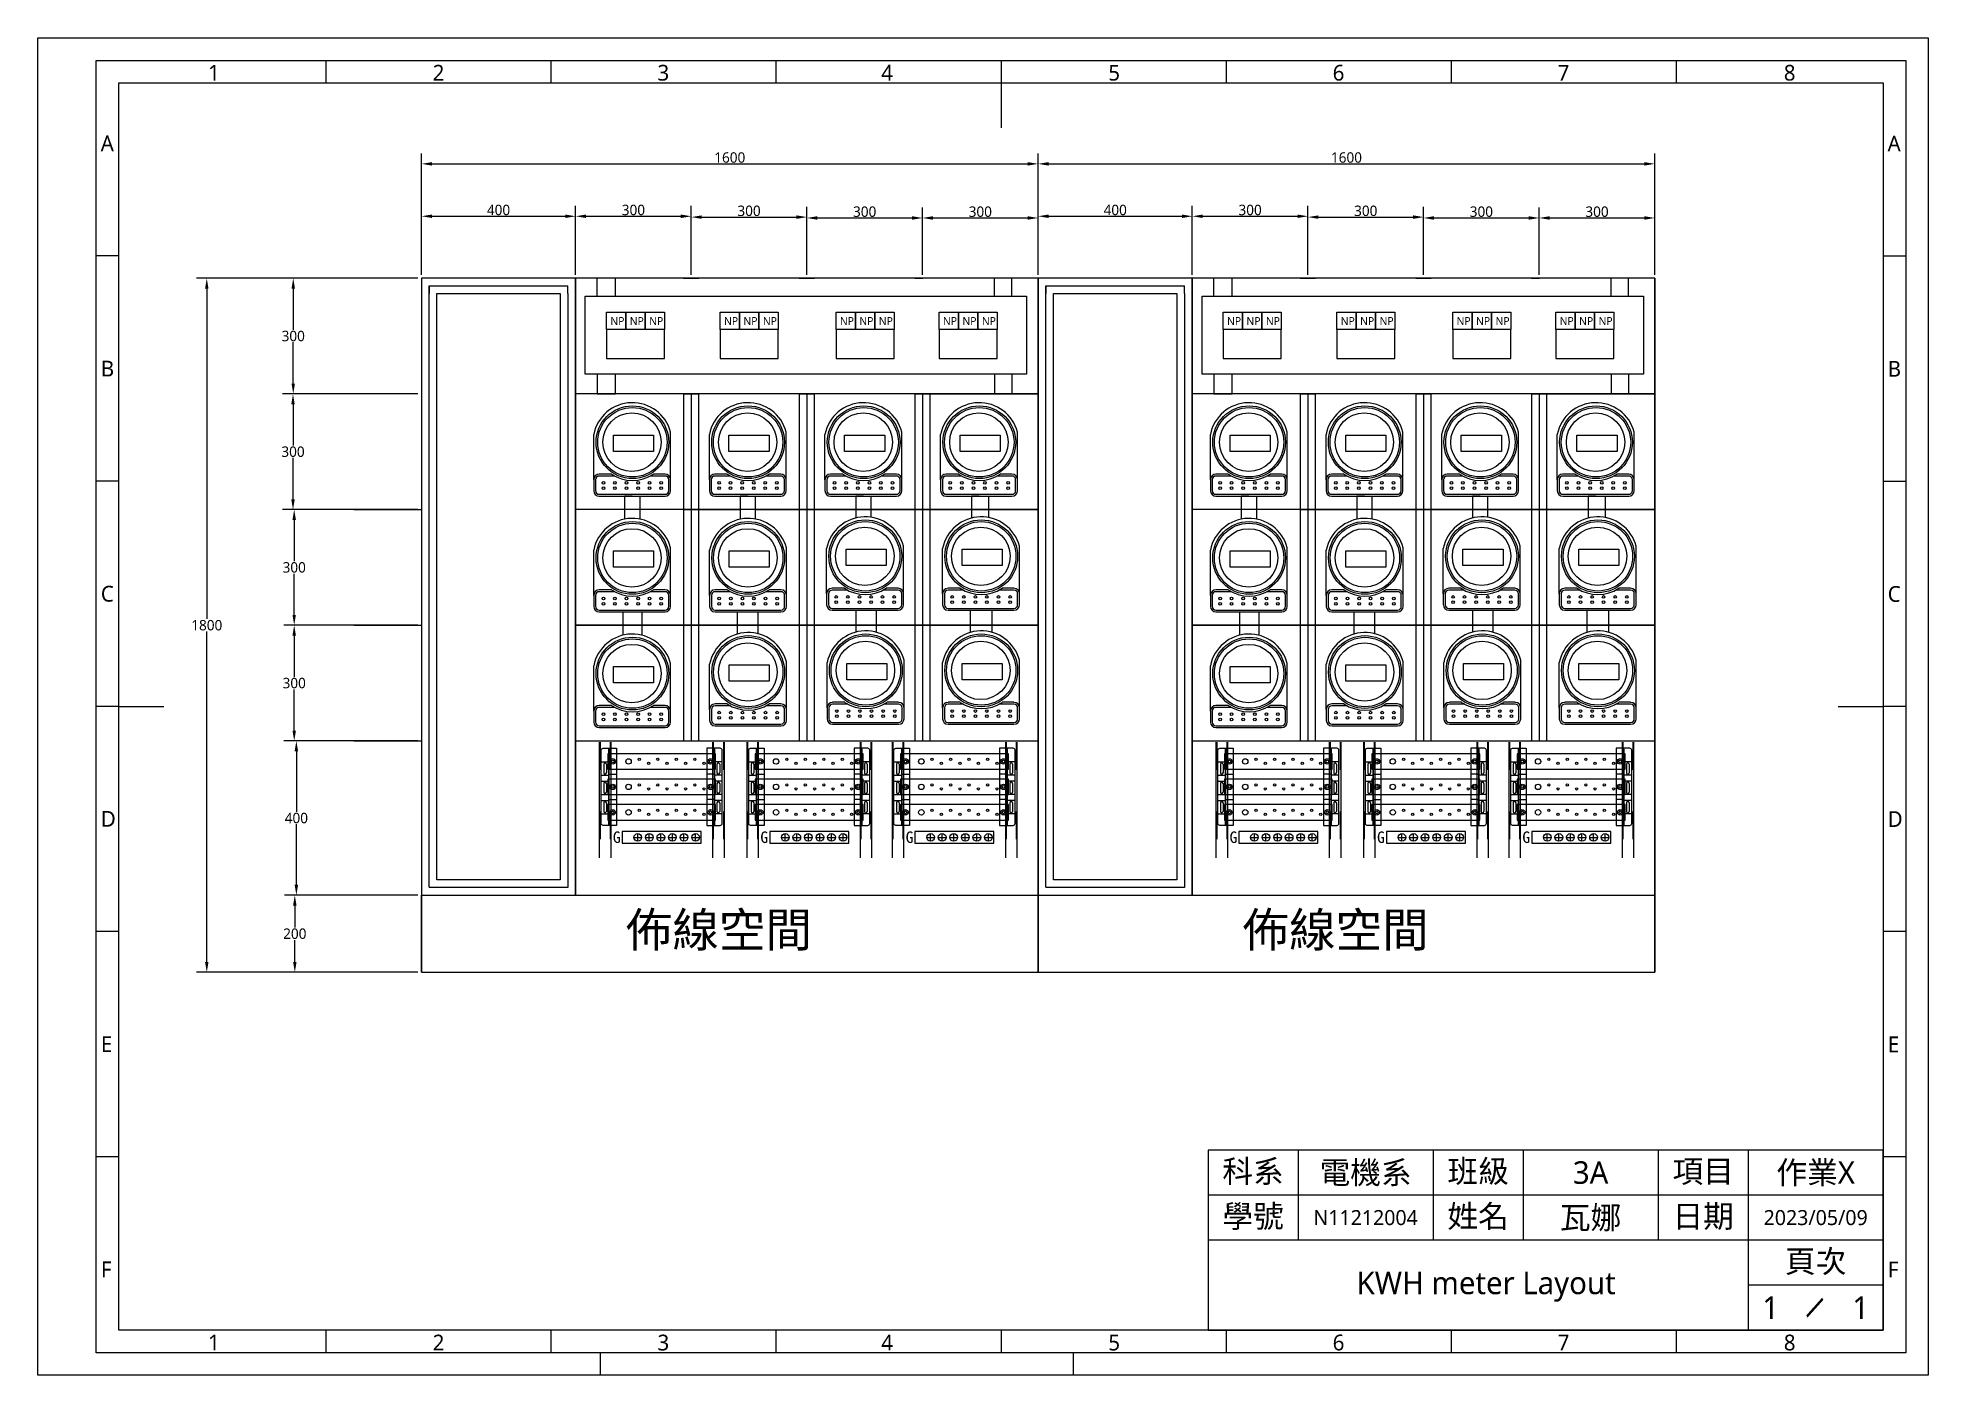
# Model space of a CAD drawing. Header units: millimetres. Extents: x 285 to 5189, y 589 to 4057.
import ezdxf
from ezdxf.enums import TextEntityAlignment as Align

# ---------------------------------------------------------------- set-up
doc = ezdxf.new("R2010")
doc.units = ezdxf.units.MM
doc.header["$LTSCALE"] = 6
doc.linetypes.add('ACAD_ISO03W100', pattern=[30, 12, -18])
doc.linetypes.add('C', pattern=[6, 2, 2, 2])
for name, color, linetype in [('035', 5, 'Continuous'), ('07', 7, 'Continuous'), ('DIMEN', 120, 'Continuous'), ('SKALA', 10, 'Continuous'), ('支鈑金', 160, 'C'), ('虛線', 5, 'ACAD_ISO03W100')]:
    doc.layers.add(name, color=color, linetype=linetype)
doc.layers.add('E1', color=7, linetype='Continuous', lineweight=13)
doc.styles.add('ISO Proportional', font='Microsoft JhengHei.ttf')
doc.styles.get("Standard").update_dxf_attribs({"font": 'Microsoft JhengHei.ttf'})
doc.styles.add('WD', font='Microsoft JhengHei.ttf')
doc.styles.add('型式1', font='kaiu.ttf')
doc.dimstyles.get("Standard").update_dxf_attribs({"dimscale": 150, "dimtxt": 0.18, "dimasz": 0.18, "dimexe": 0.18, "dimexo": 0.061, "dimgap": 0.015, "dimtad": 1, "dimtih": 1, "dimtoh": 1, "dimzin": 0, "dimdsep": 46, "dimtxsty": 'WD', "dimcen": 0.09, "dimadec": 0, "dimazin": 0, "dimtfac": 1, "dimtofl": 0, "dimtmove": 2, "dimatfit": 3, "dimfxl": 1, "dimtolj": 1, "dimtzin": 0, "dimarcsym": 0})

msp = doc.modelspace()

# ---------------------------------------------------------------- texts
at = {"style": '型式1'}
for p in [(1776.5, 1968.7), (2159.2, 1968.7), (2536.2, 1968.7), (3376.5, 1968.7), (3759.2, 1968.7), (4136.2, 1968.7)]:
    msp.add_text('G', height=30, dxfattribs=at).set_placement(p)
at = {"attachment_point": 1}
for s, width, gutter_width, heights, insert, char_height in [('NP', 87.573, 102.7, [0], (1770, 3332.6), 20.53), ('NP', 87.573, 102.7, [0], (1820.3, 3332.6), 20.53), ('NP', 87.573, 102.7, [0], (1870.9, 3332.6), 20.53), ('NP', 87.573, 102.7, [0], (2064.9, 3332.6), 20.53), ('NP', 87.573, 102.7, [0], (2115.2, 3332.6), 20.53), ('NP', 87.573, 102.7, [0], (2165.8, 3332.6), 20.53), ('NP', 87.573, 102.7, [0], (2365.6, 3332.6), 20.53), ('NP', 87.573, 102.7, [0], (2416, 3332.6), 20.53), ('NP', 87.573, 102.7, [0], (2466.6, 3332.6), 20.53), ('NP', 87.573, 102.7, [0], (2633, 3332.6), 20.53), ('NP', 87.573, 102.7, [0], (2683.4, 3332.6), 20.53), ('NP', 87.573, 102.7, [0], (2734, 3332.6), 20.53), ('NP', 87.573, 102.7, [0], (3370, 3332.6), 20.53), ('NP', 87.573, 102.7, [0], (3420.3, 3332.6), 20.53), ('NP', 87.573, 102.7, [0], (3470.9, 3332.6), 20.53), ('NP', 87.573, 102.7, [0], (3664.9, 3332.6), 20.53), ('NP', 87.573, 102.7, [0], (3715.2, 3332.6), 20.53), ('NP', 87.573, 102.7, [0], (3765.8, 3332.6), 20.53), ('NP', 87.573, 102.7, [0], (3965.6, 3332.6), 20.53), ('NP', 87.573, 102.7, [0], (4016, 3332.6), 20.53), ('NP', 87.573, 102.7, [0], (4066.6, 3332.6), 20.53), ('NP', 87.573, 102.7, [0], (4233, 3332.6), 20.53), ('NP', 87.573, 102.7, [0], (4283.4, 3332.6), 20.53), ('NP', 87.573, 102.7, [0], (4334, 3332.6), 20.53), ('佈線空間', 474.553, 442.7, [1.890938799303714e-13], (1810.2, 1787.8), 88.53), ('佈線空間', 474.553, 442.7, [1.890938799303714e-13], (3410.2, 1787.8), 88.53)]:
    msp.add_mtext_dynamic_manual_height_columns(s, width=width, gutter_width=gutter_width, heights=heights, dxfattribs=dict(at, insert=insert, char_height=char_height))

# ---------------------------------------------------------------- blocks, each defined once
blk = doc.blocks.new('IEC_border_a3')
at = {"layer": '035'}
for p, q in [((64, 292), (64, 287)), ((114, 292), (114, 287)), ((164, 292), (164, 287)), ((214, 292), (214, 287)), ((264, 292), (264, 287)), ((314, 292), (314, 287)), ((364, 292), (364, 287)), ((17.97, 248.58), (12.98, 248.58)), ((414.97, 248.54), (409.98, 248.54)), ((17.98, 198.54), (13, 198.54)), ((414.98, 198.5), (410, 198.5)), ((17.98, 148.54), (13, 148.54)), ((414.98, 148.5), (410, 148.5)), ((17.98, 98.54), (13, 98.54)), ((414.98, 98.5), (410, 98.5)), ((18, 48.5), (13.02, 48.5)), ((415, 48.46), (410.02, 48.46)), ((64, 10), (64, 5)), ((114, 10), (114, 5)), ((164, 10), (164, 5)), ((214, 10), (214, 5)), ((264, 10), (264, 5)), ((314, 10), (314, 5)), ((364, 10), (364, 5)), ((125, 0), (125, 5)), ((230, 5), (230, 0))]:
    blk.add_line(p, q, dxfattribs=at)
for points in [[(0, 297), (420, 297), (420, 0), (0, 0)], [(18, 287), (410, 287), (410, 10), (18, 10)]]:
    blk.add_lwpolyline(points, close=True, dxfattribs=at)
at = {"layer": '07'}
for p, q in [((214, 287), (214, 277)), ((18, 148.5), (28, 148.5)), ((400, 148.5), (410, 148.5))]:
    blk.add_line(p, q, dxfattribs=at)
blk.add_lwpolyline([(13, 292), (415, 292), (415, 5), (13, 5)], close=True, dxfattribs=at)
at = {"layer": '035', "style": 'ISO Proportional'}
for s, p in [('1', (37.81, 287.5)), ('2', (87.73, 287.5)), ('3', (137.68, 287.5)), ('4', (187.38, 287.5)), ('5', (237.84, 287.5)), ('6', (287.69, 287.5)), ('7', (337.67, 287.5)), ('8', (387.92, 287.5)), ('A', (13.98, 271.83)), ('A', (410.98, 271.79)), ('B', (14, 221.79)), ('B', (411, 221.75)), ('C', (14, 171.79)), ('C', (411, 171.75)), ('D', (14, 121.79)), ('D', (411, 121.75)), ('E', (14.02, 71.75)), ('E', (411.02, 71.72)), ('F', (14.02, 21.75)), ('F', (411.02, 21.72)), ('1', (37.81, 5.5)), ('2', (87.73, 5.5)), ('3', (137.68, 5.5)), ('4', (187.38, 5.5)), ('5', (237.84, 5.5)), ('6', (287.69, 5.5)), ('7', (337.67, 5.5)), ('8', (387.92, 5.5))]:
    blk.add_text(s, height=3.5, dxfattribs=at).set_placement(p)
blk = doc.blocks.new('電腦輔助電機製圖作業圖框')
for p, q in [((289.9, 35.35), (183.84, 35.35)), ((183.84, 35.35), (183.84, 7.07)), ((197.98, 35.35), (197.98, 21.21)), ((219.19, 35.35), (219.19, 21.21)), ((233.33, 35.35), (233.33, 21.21)), ((254.55, 35.35), (254.55, 21.21)), ((268.69, 35.35), (268.69, 7.07)), ((289.9, 7.07), (289.9, 35.35)), ((289.9, 35.35), (289.9, 7.07)), ((289.9, 28.28), (183.84, 28.28)), ((289.9, 21.21), (183.84, 21.21)), ((289.9, 14.14), (268.69, 14.14)), ((183.84, 7.07), (289.9, 7.07))]:
    blk.add_line(p, q)
at = {"xscale": 0.7070707070707071, "yscale": 0.7070707070707071, "zscale": 0.7070707070707071}
blk.add_blockref('IEC_border_a3', (0, 0), dxfattribs=at)
at = {"insert": (190.91, 31.82), "char_height": 3.535, "attachment_point": 5, "style": 'ISO Proportional'}
blk.add_mtext_dynamic_manual_height_columns('科系', width=14.1414, gutter_width=8.84, heights=[0], dxfattribs=at)
at = {"char_height": 3.535, "attachment_point": 5}
for s, width, insert in [('班級', 14.1414, (226.26, 31.82)), ('項目', 14.1414, (261.62, 31.82)), ('學號', 14.1414, (190.91, 24.75)), ('姓名', 14.1414, (226.26, 24.75)), ('日期', 14.1414, (261.62, 24.75)), ('頁次', 21.2121, (279.29, 17.68))]:
    blk.add_mtext_dynamic_manual_height_columns(s, width=width, gutter_width=8.84, heights=[0], dxfattribs=dict(at, insert=insert))
at = {"insert": (279.16, 10.61), "char_height": 3.535, "attachment_point": 5, "rotation": 119.0276}
blk.add_mtext_dynamic_manual_height_columns('\\\\', width=21.2121, gutter_width=17.68, heights=[0], dxfattribs=at)
for tag, height, p in [('@科系', 3.54, (208.59, 31.82)), ('@班級', 3.54, (243.94, 31.82)), ('@項目', 3.54, (279.29, 31.82)), ('@姓名', 3.54, (243.94, 24.75)), ('@學號', 2.36, (208.59, 24.75)), ('@日期', 2.36, (279.29, 24.75)), ('@作業', 3.54, (227.52, 14.49)), ('@頁次', 3.54, (272.22, 10.61)), ('@總頁次', 3.54, (286.36, 10.61))]:
    blk.add_attdef(tag, text='', height=height).set_placement(p, align=Align.MIDDLE_CENTER)
at = {"flags": 9}
blk.add_attdef('WD_TB', (0, 0), '', height=3.54, dxfattribs=at)
blk = doc.blocks.new('*D47')
at = {"layer": 'Defpoints', "color": 0, "transparency": 16777216}
for p in [(1279.9, 3433.3), (947.3, 3133.3), (1279.9, 3133.3)]:
    blk.add_point(p, dxfattribs=at)
at = {"layer": 'DIMEN', "color": 0, "lineweight": -2, "transparency": 16777216}
for p, q in [((1270.8, 3433.3), (920.3, 3433.3)), ((947.3, 3406.3), (947.3, 3299.5)), ((947.3, 3160.3), (947.3, 3267.1)), ((1270.8, 3133.3), (920.3, 3133.3))]:
    blk.add_line(p, q, dxfattribs=at)
at = {"layer": 'DIMEN', "color": 0, "transparency": 16777216}
for points in [[(942.8, 3406.3), (951.8, 3406.3), (947.3, 3433.3)], [(942.8, 3160.3), (951.8, 3160.3), (947.3, 3133.3)]]:
    blk.add_solid(points, dxfattribs=at)
at = {"layer": 'DIMEN', "color": 0, "transparency": 16777216, "insert": (947.3, 3283.3), "char_height": 27, "attachment_point": 5, "style": 'WD'}
blk.add_mtext('\\A1;300', dxfattribs=at)
blk = doc.blocks.new('*D48')
at = {"layer": 'Defpoints', "color": 0, "transparency": 16777216}
for p in [(1279.9, 3133.3), (946.7, 2833.3), (1279.9, 2833.3)]:
    blk.add_point(p, dxfattribs=at)
at = {"layer": 'DIMEN', "color": 0, "lineweight": -2, "transparency": 16777216}
for p, q in [((1270.8, 3133.3), (919.7, 3133.3)), ((946.7, 3106.3), (946.7, 2999.5)), ((946.7, 2860.3), (946.7, 2967.1)), ((1270.8, 2833.3), (919.7, 2833.3))]:
    blk.add_line(p, q, dxfattribs=at)
at = {"layer": 'DIMEN', "color": 0, "transparency": 16777216}
for points in [[(942.2, 3106.3), (951.2, 3106.3), (946.7, 3133.3)], [(942.2, 2860.3), (951.2, 2860.3), (946.7, 2833.3)]]:
    blk.add_solid(points, dxfattribs=at)
at = {"layer": 'DIMEN', "color": 0, "transparency": 16777216, "insert": (946.7, 2983.3), "char_height": 27, "attachment_point": 5, "style": 'WD'}
blk.add_mtext('\\A1;300', dxfattribs=at)
blk = doc.blocks.new('*D49')
at = {"layer": 'Defpoints', "color": 0, "transparency": 16777216}
for p in [(1279.9, 2833.3), (949.8, 2533.3), (1279.9, 2533.3)]:
    blk.add_point(p, dxfattribs=at)
at = {"layer": 'DIMEN', "color": 0, "lineweight": -2, "transparency": 16777216}
for p, q in [((1270.8, 2833.3), (922.8, 2833.3)), ((949.8, 2806.3), (949.8, 2699.5)), ((949.8, 2560.3), (949.8, 2667.1)), ((1270.8, 2533.3), (922.8, 2533.3))]:
    blk.add_line(p, q, dxfattribs=at)
at = {"layer": 'DIMEN', "color": 0, "transparency": 16777216}
for points in [[(945.3, 2806.3), (954.3, 2806.3), (949.8, 2833.3)], [(945.3, 2560.3), (954.3, 2560.3), (949.8, 2533.3)]]:
    blk.add_solid(points, dxfattribs=at)
at = {"layer": 'DIMEN', "color": 0, "transparency": 16777216, "insert": (949.8, 2683.3), "char_height": 27, "attachment_point": 5, "style": 'WD'}
blk.add_mtext('\\A1;300', dxfattribs=at)
blk = doc.blocks.new('*D50')
at = {"layer": 'Defpoints', "color": 0, "transparency": 16777216}
for p in [(1279.9, 2533.3), (949.8, 2233.3), (1279.9, 2233.3)]:
    blk.add_point(p, dxfattribs=at)
at = {"layer": 'DIMEN', "color": 0, "lineweight": -2, "transparency": 16777216}
for p, q in [((1270.8, 2533.3), (922.8, 2533.3)), ((949.8, 2506.3), (949.8, 2399.5)), ((949.8, 2260.3), (949.8, 2367.1)), ((1270.8, 2233.3), (922.8, 2233.3))]:
    blk.add_line(p, q, dxfattribs=at)
at = {"layer": 'DIMEN', "color": 0, "transparency": 16777216}
for points in [[(945.3, 2506.3), (954.3, 2506.3), (949.8, 2533.3)], [(945.3, 2260.3), (954.3, 2260.3), (949.8, 2233.3)]]:
    blk.add_solid(points, dxfattribs=at)
at = {"layer": 'DIMEN', "color": 0, "transparency": 16777216, "insert": (949.8, 2383.3), "char_height": 27, "attachment_point": 5, "style": 'WD'}
blk.add_mtext('\\A1;300', dxfattribs=at)
blk = doc.blocks.new('*D51')
at = {"layer": 'Defpoints', "color": 0, "transparency": 16777216}
for p in [(1279.9, 2233.3), (955.4, 1833.3), (1279.9, 1833.3)]:
    blk.add_point(p, dxfattribs=at)
at = {"layer": 'DIMEN', "color": 0, "lineweight": -2, "transparency": 16777216}
for p, q in [((1270.8, 2233.3), (928.4, 2233.3)), ((955.4, 2206.3), (955.4, 2049.5)), ((955.4, 1860.3), (955.4, 2017.1)), ((1270.8, 1833.3), (928.4, 1833.3))]:
    blk.add_line(p, q, dxfattribs=at)
at = {"layer": 'DIMEN', "color": 0, "transparency": 16777216}
for points in [[(950.9, 2206.3), (959.9, 2206.3), (955.4, 2233.3)], [(950.9, 1860.3), (959.9, 1860.3), (955.4, 1833.3)]]:
    blk.add_solid(points, dxfattribs=at)
at = {"layer": 'DIMEN', "color": 0, "transparency": 16777216, "insert": (955.4, 2033.3), "char_height": 27, "attachment_point": 5, "style": 'WD'}
blk.add_mtext('\\A1;400', dxfattribs=at)
blk = doc.blocks.new('*D52')
at = {"layer": 'Defpoints', "color": 0, "transparency": 16777216}
for p in [(1279.9, 1833.3), (951.4, 1633.3), (1279.9, 1633.3)]:
    blk.add_point(p, dxfattribs=at)
at = {"layer": 'DIMEN', "color": 0, "lineweight": -2, "transparency": 16777216}
for p, q in [((1270.8, 1833.3), (924.4, 1833.3)), ((951.4, 1806.3), (951.4, 1749.5)), ((951.4, 1660.3), (951.4, 1717.1)), ((1270.8, 1633.3), (924.4, 1633.3))]:
    blk.add_line(p, q, dxfattribs=at)
at = {"layer": 'DIMEN', "color": 0, "transparency": 16777216}
for points in [[(946.9, 1806.3), (955.9, 1806.3), (951.4, 1833.3)], [(946.9, 1660.3), (955.9, 1660.3), (951.4, 1633.3)]]:
    blk.add_solid(points, dxfattribs=at)
at = {"layer": 'DIMEN', "color": 0, "transparency": 16777216, "insert": (951.4, 1733.3), "char_height": 27, "attachment_point": 5, "style": 'WD'}
blk.add_mtext('\\A1;200', dxfattribs=at)
blk = doc.blocks.new('*D53')
at = {"layer": 'Defpoints', "color": 0, "transparency": 16777216}
for p in [(1279.9, 3433.3), (723, 1633.3), (1279.9, 1633.3)]:
    blk.add_point(p, dxfattribs=at)
at = {"layer": 'DIMEN', "color": 0, "lineweight": -2, "transparency": 16777216}
for p, q in [((1270.8, 3433.3), (696, 3433.3)), ((723, 3406.3), (723, 2549.6)), ((723, 1660.3), (723, 2517)), ((1270.8, 1633.3), (696, 1633.3))]:
    blk.add_line(p, q, dxfattribs=at)
at = {"layer": 'DIMEN', "color": 0, "transparency": 16777216}
for points in [[(718.5, 3406.3), (727.5, 3406.3), (723, 3433.3)], [(718.5, 1660.3), (727.5, 1660.3), (723, 1633.3)]]:
    blk.add_solid(points, dxfattribs=at)
at = {"layer": 'DIMEN', "color": 0, "transparency": 16777216, "insert": (723, 2533.3), "char_height": 27, "attachment_point": 5, "style": 'WD'}
blk.add_mtext('\\A1;1800', dxfattribs=at)
blk = doc.blocks.new('*D54')
at = {"layer": 'Defpoints', "color": 0, "transparency": 16777216}
for p in [(1679.9, 3594), (1279.9, 3433.3), (1679.9, 3433.3)]:
    blk.add_point(p, dxfattribs=at)
at = {"layer": 'DIMEN', "color": 0, "lineweight": -2, "transparency": 16777216}
for p, q in [((1279.9, 3442.4), (1279.9, 3621)), ((1306.9, 3594), (1652.9, 3594)), ((1679.9, 3442.4), (1679.9, 3621))]:
    blk.add_line(p, q, dxfattribs=at)
at = {"layer": 'DIMEN', "color": 0, "transparency": 16777216}
for points in [[(1306.9, 3598.5), (1306.9, 3589.5), (1279.9, 3594)], [(1652.9, 3598.5), (1652.9, 3589.5), (1679.9, 3594)]]:
    blk.add_solid(points, dxfattribs=at)
at = {"layer": 'DIMEN', "color": 0, "transparency": 16777216, "insert": (1479.9, 3610.2), "char_height": 27, "attachment_point": 5, "style": 'WD'}
blk.add_mtext('\\A1;400', dxfattribs=at)
blk = doc.blocks.new('*D55')
at = {"layer": 'Defpoints', "color": 0, "transparency": 16777216}
for p in [(1979.9, 3594), (1679.9, 3433.3), (1979.9, 3433.3)]:
    blk.add_point(p, dxfattribs=at)
at = {"layer": 'DIMEN', "color": 0, "lineweight": -2, "transparency": 16777216}
for p, q in [((1679.9, 3442.4), (1679.9, 3621)), ((1706.9, 3594), (1952.9, 3594)), ((1979.9, 3442.4), (1979.9, 3621))]:
    blk.add_line(p, q, dxfattribs=at)
at = {"layer": 'DIMEN', "color": 0, "transparency": 16777216}
for points in [[(1706.9, 3598.5), (1706.9, 3589.5), (1679.9, 3594)], [(1952.9, 3598.5), (1952.9, 3589.5), (1979.9, 3594)]]:
    blk.add_solid(points, dxfattribs=at)
at = {"layer": 'DIMEN', "color": 0, "transparency": 16777216, "insert": (1829.9, 3610.2), "char_height": 27, "attachment_point": 5, "style": 'WD'}
blk.add_mtext('\\A1;300', dxfattribs=at)
blk = doc.blocks.new('*D56')
at = {"layer": 'Defpoints', "color": 0, "transparency": 16777216}
for p in [(2279.9, 3591.8), (1979.9, 3433.3), (2279.9, 3433.3)]:
    blk.add_point(p, dxfattribs=at)
at = {"layer": 'DIMEN', "color": 0, "lineweight": -2, "transparency": 16777216}
for p, q in [((1979.9, 3442.4), (1979.9, 3618.8)), ((2006.9, 3591.8), (2252.9, 3591.8)), ((2279.9, 3442.4), (2279.9, 3618.8))]:
    blk.add_line(p, q, dxfattribs=at)
at = {"layer": 'DIMEN', "color": 0, "transparency": 16777216}
for points in [[(2006.9, 3596.3), (2006.9, 3587.3), (1979.9, 3591.8)], [(2252.9, 3596.3), (2252.9, 3587.3), (2279.9, 3591.8)]]:
    blk.add_solid(points, dxfattribs=at)
at = {"layer": 'DIMEN', "color": 0, "transparency": 16777216, "insert": (2129.9, 3608), "char_height": 27, "attachment_point": 5, "style": 'WD'}
blk.add_mtext('\\A1;300', dxfattribs=at)
blk = doc.blocks.new('*D57')
at = {"layer": 'Defpoints', "color": 0, "transparency": 16777216}
for p in [(2579.9, 3589.6), (2279.9, 3433.3), (2579.9, 3433.3)]:
    blk.add_point(p, dxfattribs=at)
at = {"layer": 'DIMEN', "color": 0, "lineweight": -2, "transparency": 16777216}
for p, q in [((2279.9, 3442.4), (2279.9, 3616.6)), ((2306.9, 3589.6), (2552.9, 3589.6)), ((2579.9, 3442.4), (2579.9, 3616.6))]:
    blk.add_line(p, q, dxfattribs=at)
at = {"layer": 'DIMEN', "color": 0, "transparency": 16777216}
for points in [[(2306.9, 3594.1), (2306.9, 3585.1), (2279.9, 3589.6)], [(2552.9, 3594.1), (2552.9, 3585.1), (2579.9, 3589.6)]]:
    blk.add_solid(points, dxfattribs=at)
at = {"layer": 'DIMEN', "color": 0, "transparency": 16777216, "insert": (2429.9, 3605.8), "char_height": 27, "attachment_point": 5, "style": 'WD'}
blk.add_mtext('\\A1;300', dxfattribs=at)
blk = doc.blocks.new('*D58')
at = {"layer": 'Defpoints', "color": 0, "transparency": 16777216}
for p in [(2879.9, 3589.6), (2579.9, 3433.3), (2879.9, 3433.3)]:
    blk.add_point(p, dxfattribs=at)
at = {"layer": 'DIMEN', "color": 0, "lineweight": -2, "transparency": 16777216}
for p, q in [((2579.9, 3442.4), (2579.9, 3616.6)), ((2606.9, 3589.6), (2852.9, 3589.6)), ((2879.9, 3442.4), (2879.9, 3616.6))]:
    blk.add_line(p, q, dxfattribs=at)
at = {"layer": 'DIMEN', "color": 0, "transparency": 16777216}
for points in [[(2606.9, 3594.1), (2606.9, 3585.1), (2579.9, 3589.6)], [(2852.9, 3594.1), (2852.9, 3585.1), (2879.9, 3589.6)]]:
    blk.add_solid(points, dxfattribs=at)
at = {"layer": 'DIMEN', "color": 0, "transparency": 16777216, "insert": (2729.9, 3605.8), "char_height": 27, "attachment_point": 5, "style": 'WD'}
blk.add_mtext('\\A1;300', dxfattribs=at)
blk = doc.blocks.new('*D59')
at = {"layer": 'Defpoints', "color": 0, "transparency": 16777216}
for p in [(2879.9, 3729.9), (1279.9, 3433.3), (2879.9, 3433.3)]:
    blk.add_point(p, dxfattribs=at)
at = {"layer": 'DIMEN', "color": 0, "lineweight": -2, "transparency": 16777216}
for p, q in [((1279.9, 3442.4), (1279.9, 3756.9)), ((1306.9, 3729.9), (2852.9, 3729.9)), ((2879.9, 3442.4), (2879.9, 3756.9))]:
    blk.add_line(p, q, dxfattribs=at)
at = {"layer": 'DIMEN', "color": 0, "transparency": 16777216}
for points in [[(1306.9, 3734.4), (1306.9, 3725.4), (1279.9, 3729.9)], [(2852.9, 3734.4), (2852.9, 3725.4), (2879.9, 3729.9)]]:
    blk.add_solid(points, dxfattribs=at)
at = {"layer": 'DIMEN', "color": 0, "transparency": 16777216, "insert": (2079.9, 3746.2), "char_height": 27, "attachment_point": 5, "style": 'WD'}
blk.add_mtext('\\A1;1600', dxfattribs=at)
blk = doc.blocks.new('A$C2B1C5041')
for p, q in [((0, 165), (20, 165)), ((6.5, 158.5), (6.5, 136.5)), ((13.5, 158.5), (13.5, 136.5)), ((314, 165), (294, 165)), ((300.5, 158.5), (300.5, 136.5)), ((307.5, 158.5), (307.5, 136.5)), ((0, 130), (20, 130)), ((0, 115), (20, 115)), ((6.5, 108.5), (6.5, 86.5)), ((13.5, 108.5), (13.5, 86.5)), ((22, 133), (40, 133)), ((292, 133), (274, 133)), ((314, 130), (294, 130)), ((314, 115), (294, 115)), ((300.5, 108.5), (300.5, 86.5)), ((307.5, 108.5), (307.5, 86.5)), ((0, 80), (20, 80)), ((0, 65), (20, 65)), ((6.5, 58.5), (6.5, 36.5)), ((13.5, 58.5), (13.5, 36.5)), ((22, 67), (40, 67)), ((292, 67), (274, 67)), ((314, 80), (294, 80)), ((314, 65), (294, 65)), ((300.5, 58.5), (300.5, 36.5)), ((307.5, 58.5), (307.5, 36.5)), ((0, 30), (20, 30)), ((314, 30), (294, 30))]:
    blk.add_line(p, q)
for points in [[(20, 0), (5, 0, -0.414214), (0, 5), (0, 195, -0.414214), (5, 200), (20, 200)], [(294, 0), (309, 0, 0.414214), (314, 5), (314, 195, 0.414214), (309, 200), (294, 200)]]:
    blk.add_lwpolyline(points, format="xyb")
for points in [[(20, 200), (40, 200), (40, 0), (20, 0)], [(20, 2), (20, 198)], [(20, 198), (20, 2)], [(294, 200), (274, 200), (274, 0), (294, 0)], [(294, 2), (294, 198)], [(294, 198), (294, 2)]]:
    blk.add_lwpolyline(points)
for centre in [(30, 166), (284, 166), (30, 100), (284, 100), (30, 34), (284, 34)]:
    blk.add_circle(centre, 3.5)
for centre, radius, start, end in [((22, 198), 2, 90, 180), ((292, 198), 2, 0, 90), ((10, 158.5), 3.5, 0, 180), ((304, 158.5), 3.5, 0, 180), ((10, 136.5), 3.5, 180, 0), ((10, 108.5), 3.5, 0, 180), ((22, 135), 2, 180, 270), ((292, 135), 2, 270, 0), ((304, 136.5), 3.5, 180, 0), ((304, 108.5), 3.5, 0, 180), ((10, 86.5), 3.5, 180, 0), ((10, 58.5), 3.5, 0, 180), ((22, 69), 2, 180, 270), ((292, 69), 2, 270, 0), ((304, 86.5), 3.5, 180, 0), ((304, 58.5), 3.5, 0, 180), ((10, 36.5), 3.5, 180, 0), ((22, 2), 2, 180, 270), ((292, 2), 2, 270, 0), ((304, 36.5), 3.5, 180, 0)]:
    blk.add_arc(centre, radius, start, end)
blk = doc.blocks.new('A$C353F56A6')
for p, q in [((0, 40), (0, 0)), ((280, 40), (0, 40)), ((280, 0), (280, 40)), ((0, 0), (280, 0))]:
    blk.add_line(p, q)
for centre, radius in [((13, 20), 7), ((54, 20), 7), ((82, 25.1), 3), ((106, 14.9), 3), ((130, 25.1), 3), ((154, 14.9), 3), ((178, 25.1), 3), ((202, 14.9), 3), ((226, 25.1), 3), ((250, 14.9), 3), ((267, 20), 7)]:
    blk.add_circle(centre, radius)
blk = doc.blocks.new('*D81')
at = {"layer": 'Defpoints', "color": 0, "transparency": 16777216}
for p in [(3279.9, 3594), (2879.9, 3433.3), (3279.9, 3433.3)]:
    blk.add_point(p, dxfattribs=at)
at = {"layer": 'DIMEN', "color": 0, "lineweight": -2, "transparency": 16777216}
for p, q in [((2879.9, 3442.4), (2879.9, 3621)), ((2906.9, 3594), (3252.9, 3594)), ((3279.9, 3442.4), (3279.9, 3621))]:
    blk.add_line(p, q, dxfattribs=at)
at = {"layer": 'DIMEN', "color": 0, "transparency": 16777216}
for points in [[(2906.9, 3598.5), (2906.9, 3589.5), (2879.9, 3594)], [(3252.9, 3598.5), (3252.9, 3589.5), (3279.9, 3594)]]:
    blk.add_solid(points, dxfattribs=at)
at = {"layer": 'DIMEN', "color": 0, "transparency": 16777216, "insert": (3079.9, 3610.2), "char_height": 27, "attachment_point": 5, "style": 'WD'}
blk.add_mtext('\\A1;400', dxfattribs=at)
blk = doc.blocks.new('*D82')
at = {"layer": 'Defpoints', "color": 0, "transparency": 16777216}
for p in [(3579.9, 3594), (3279.9, 3433.3), (3579.9, 3433.3)]:
    blk.add_point(p, dxfattribs=at)
at = {"layer": 'DIMEN', "color": 0, "lineweight": -2, "transparency": 16777216}
for p, q in [((3279.9, 3442.4), (3279.9, 3621)), ((3306.9, 3594), (3552.9, 3594)), ((3579.9, 3442.4), (3579.9, 3621))]:
    blk.add_line(p, q, dxfattribs=at)
at = {"layer": 'DIMEN', "color": 0, "transparency": 16777216}
for points in [[(3306.9, 3598.5), (3306.9, 3589.5), (3279.9, 3594)], [(3552.9, 3598.5), (3552.9, 3589.5), (3579.9, 3594)]]:
    blk.add_solid(points, dxfattribs=at)
at = {"layer": 'DIMEN', "color": 0, "transparency": 16777216, "insert": (3429.9, 3610.2), "char_height": 27, "attachment_point": 5, "style": 'WD'}
blk.add_mtext('\\A1;300', dxfattribs=at)
blk = doc.blocks.new('*D83')
at = {"layer": 'Defpoints', "color": 0, "transparency": 16777216}
for p in [(3879.9, 3591.8), (3579.9, 3433.3), (3879.9, 3433.3)]:
    blk.add_point(p, dxfattribs=at)
at = {"layer": 'DIMEN', "color": 0, "lineweight": -2, "transparency": 16777216}
for p, q in [((3579.9, 3442.4), (3579.9, 3618.8)), ((3606.9, 3591.8), (3852.9, 3591.8)), ((3879.9, 3442.4), (3879.9, 3618.8))]:
    blk.add_line(p, q, dxfattribs=at)
at = {"layer": 'DIMEN', "color": 0, "transparency": 16777216}
for points in [[(3606.9, 3596.3), (3606.9, 3587.3), (3579.9, 3591.8)], [(3852.9, 3596.3), (3852.9, 3587.3), (3879.9, 3591.8)]]:
    blk.add_solid(points, dxfattribs=at)
at = {"layer": 'DIMEN', "color": 0, "transparency": 16777216, "insert": (3729.9, 3608), "char_height": 27, "attachment_point": 5, "style": 'WD'}
blk.add_mtext('\\A1;300', dxfattribs=at)
blk = doc.blocks.new('*D84')
at = {"layer": 'Defpoints', "color": 0, "transparency": 16777216}
for p in [(4179.9, 3589.6), (3879.9, 3433.3), (4179.9, 3433.3)]:
    blk.add_point(p, dxfattribs=at)
at = {"layer": 'DIMEN', "color": 0, "lineweight": -2, "transparency": 16777216}
for p, q in [((3879.9, 3442.4), (3879.9, 3616.6)), ((3906.9, 3589.6), (4152.9, 3589.6)), ((4179.9, 3442.4), (4179.9, 3616.6))]:
    blk.add_line(p, q, dxfattribs=at)
at = {"layer": 'DIMEN', "color": 0, "transparency": 16777216}
for points in [[(3906.9, 3594.1), (3906.9, 3585.1), (3879.9, 3589.6)], [(4152.9, 3594.1), (4152.9, 3585.1), (4179.9, 3589.6)]]:
    blk.add_solid(points, dxfattribs=at)
at = {"layer": 'DIMEN', "color": 0, "transparency": 16777216, "insert": (4029.9, 3605.8), "char_height": 27, "attachment_point": 5, "style": 'WD'}
blk.add_mtext('\\A1;300', dxfattribs=at)
blk = doc.blocks.new('*D85')
at = {"layer": 'Defpoints', "color": 0, "transparency": 16777216}
for p in [(4479.9, 3589.6), (4179.9, 3433.3), (4479.9, 3433.3)]:
    blk.add_point(p, dxfattribs=at)
at = {"layer": 'DIMEN', "color": 0, "lineweight": -2, "transparency": 16777216}
for p, q in [((4179.9, 3442.4), (4179.9, 3616.6)), ((4206.9, 3589.6), (4452.9, 3589.6)), ((4479.9, 3442.4), (4479.9, 3616.6))]:
    blk.add_line(p, q, dxfattribs=at)
at = {"layer": 'DIMEN', "color": 0, "transparency": 16777216}
for points in [[(4206.9, 3594.1), (4206.9, 3585.1), (4179.9, 3589.6)], [(4452.9, 3594.1), (4452.9, 3585.1), (4479.9, 3589.6)]]:
    blk.add_solid(points, dxfattribs=at)
at = {"layer": 'DIMEN', "color": 0, "transparency": 16777216, "insert": (4329.9, 3605.8), "char_height": 27, "attachment_point": 5, "style": 'WD'}
blk.add_mtext('\\A1;300', dxfattribs=at)
blk = doc.blocks.new('*D86')
at = {"layer": 'Defpoints', "color": 0, "transparency": 16777216}
for p in [(4479.9, 3729.9), (2879.9, 3433.3), (4479.9, 3433.3)]:
    blk.add_point(p, dxfattribs=at)
at = {"layer": 'DIMEN', "color": 0, "lineweight": -2, "transparency": 16777216}
for p, q in [((2879.9, 3442.4), (2879.9, 3756.9)), ((2906.9, 3729.9), (4452.9, 3729.9)), ((4479.9, 3442.4), (4479.9, 3756.9))]:
    blk.add_line(p, q, dxfattribs=at)
at = {"layer": 'DIMEN', "color": 0, "transparency": 16777216}
for points in [[(2906.9, 3734.4), (2906.9, 3725.4), (2879.9, 3729.9)], [(4452.9, 3734.4), (4452.9, 3725.4), (4479.9, 3729.9)]]:
    blk.add_solid(points, dxfattribs=at)
at = {"layer": 'DIMEN', "color": 0, "transparency": 16777216, "insert": (3679.9, 3746.2), "char_height": 27, "attachment_point": 5, "style": 'WD'}
blk.add_mtext('\\A1;1600', dxfattribs=at)

# ---------------------------------------------------------------- dimensions: what is measured, and where the dimension line sits
at = {"layer": 'DIMEN'}
for base, p1, p2, picture, middle in [((2879.9, 3729.9), (1279.9, 3433.3), (2879.9, 3433.3), '*D59', (2079.9, 3746.2)), ((4479.9, 3729.9), (2879.9, 3433.3), (4479.9, 3433.3), '*D86', (3679.9, 3746.2)), ((1679.9, 3594), (1279.9, 3433.3), (1679.9, 3433.3), '*D54', (1479.9, 3610.2)), ((1979.9, 3594), (1679.9, 3433.3), (1979.9, 3433.3), '*D55', (1829.9, 3610.2)), ((2279.9, 3591.8), (1979.9, 3433.3), (2279.9, 3433.3), '*D56', (2129.9, 3608)), ((2579.9, 3589.6), (2279.9, 3433.3), (2579.9, 3433.3), '*D57', (2429.9, 3605.8)), ((2879.9, 3589.6), (2579.9, 3433.3), (2879.9, 3433.3), '*D58', (2729.9, 3605.8)), ((3279.9, 3594), (2879.9, 3433.3), (3279.9, 3433.3), '*D81', (3079.9, 3610.2)), ((3579.9, 3594), (3279.9, 3433.3), (3579.9, 3433.3), '*D82', (3429.9, 3610.2)), ((3879.9, 3591.8), (3579.9, 3433.3), (3879.9, 3433.3), '*D83', (3729.9, 3608)), ((4179.9, 3589.6), (3879.9, 3433.3), (4179.9, 3433.3), '*D84', (4029.9, 3605.8)), ((4479.9, 3589.6), (4179.9, 3433.3), (4479.9, 3433.3), '*D85', (4329.9, 3605.8))]:
    dim = msp.add_linear_dim(base=base, p1=p1, p2=p2, dimstyle='Standard', override={"dimdec": 0}, dxfattribs=at)
    dim.commit()
    dim.dimension.update_dxf_attribs({"geometry": picture, "text_midpoint": middle})
for base, p1, p2, picture, middle in [((723, 1633.3), (1279.9, 3433.3), (1279.9, 1633.3), '*D53', (723, 2533.3)), ((946.7, 2833.3), (1279.9, 3133.3), (1279.9, 2833.3), '*D48', (946.7, 2983.3)), ((949.8, 2533.3), (1279.9, 2833.3), (1279.9, 2533.3), '*D49', (949.8, 2683.3)), ((949.8, 2233.3), (1279.9, 2533.3), (1279.9, 2233.3), '*D50', (949.8, 2383.3)), ((955.4, 1833.3), (1279.9, 2233.3), (1279.9, 1833.3), '*D51', (955.4, 2033.3)), ((951.4, 1633.3), (1279.9, 1833.3), (1279.9, 1633.3), '*D52', (951.4, 1733.3))]:
    dim = msp.add_linear_dim(base=base, p1=p1, p2=p2, angle=90, dimstyle='Standard', override={"dimdec": 0}, dxfattribs=at)
    dim.commit()
    dim.dimension.update_dxf_attribs({"geometry": picture, "text_midpoint": middle})
dim = msp.add_linear_dim(base=(947.3, 3133.3), p1=(1279.9, 3433.3), p2=(1279.9, 3133.3), angle=90, dimstyle='Standard', override={"dimdec": 0}, dxfattribs=at)
dim.commit()
dim.dimension.update_dxf_attribs({"geometry": '*D47', "text_midpoint": (947.3, 3283.3), "dimtype": 160})

# ---------------------------------------------------------------- linework, layer by layer
for p, q in [((1279.9, 3433.3), (1279.9, 1633.3)), ((2879.9, 3433.3), (1279.9, 3433.3)), ((1279.9, 3433.3), (1279.9, 3413.3)), ((1679.9, 1833.3), (1679.9, 3433.3)), ((1735.7, 3386.5), (1735.7, 3433.3)), ((1783.2, 3386.5), (1783.2, 3433.3)), ((1979.9, 3433.3), (1959.9, 3433.3)), ((1999.9, 3433.3), (1959.9, 3433.3)), ((2299.9, 3433.3), (2259.9, 3433.3)), ((2599.9, 3433.3), (2559.9, 3433.3)), ((2766.5, 3386.5), (2766.5, 3433.3)), ((2812, 3386.5), (2812, 3433.3)), ((2879.9, 1633.3), (2879.9, 3433.3)), ((2879.9, 3433.3), (2879.9, 1633.3)), ((2879.9, 3433.3), (2879.9, 1633.3)), ((4479.9, 3433.3), (2879.9, 3433.3)), ((2879.9, 3433.3), (2879.9, 3413.3)), ((3279.9, 1833.3), (3279.9, 3433.3)), ((3335.7, 3386.5), (3335.7, 3433.3)), ((3383.2, 3386.5), (3383.2, 3433.3)), ((3579.9, 3433.3), (3559.9, 3433.3)), ((3599.9, 3433.3), (3559.9, 3433.3)), ((3899.9, 3433.3), (3859.9, 3433.3)), ((4199.9, 3433.3), (4159.9, 3433.3)), ((4366.5, 3386.5), (4366.5, 3433.3)), ((4412, 3386.5), (4412, 3433.3)), ((4479.9, 3433.3), (4479.9, 1633.3)), ((4479.9, 1633.3), (4479.9, 3433.3)), ((1299.9, 3413.3), (1659.9, 3413.3)), ((1299.9, 1855), (1299.9, 3413.3)), ((1299.9, 3413.3), (1299.9, 3393.3)), ((1319.9, 3393.3), (1639.9, 3393.3)), ((1319.9, 1873.3), (1319.9, 3393.3)), ((1639.9, 3393.3), (1639.9, 1873.3)), ((1659.9, 3393.3), (1659.9, 3413.3)), ((1659.9, 3393.3), (1659.9, 1853.3)), ((2899.9, 3413.3), (3259.9, 3413.3)), ((2899.9, 1855), (2899.9, 3413.3)), ((2899.9, 3413.3), (2899.9, 3393.3)), ((2919.9, 3393.3), (3239.9, 3393.3)), ((2919.9, 1873.3), (2919.9, 3393.3)), ((3239.9, 3393.3), (3239.9, 1873.3)), ((3259.9, 3393.3), (3259.9, 3413.3)), ((3259.9, 3393.3), (3259.9, 1853.3)), ((1760.3, 3300), (1760.3, 3225)), ((1910.3, 3225), (1910.3, 3300)), ((2055.2, 3300), (2055.2, 3225)), ((2205.2, 3225), (2205.2, 3300)), ((2356, 3300), (2356, 3225)), ((2506, 3225), (2506, 3300)), ((2623.3, 3300), (2623.3, 3225)), ((2773.3, 3225), (2773.3, 3300)), ((3360.3, 3300), (3360.3, 3225)), ((3510.3, 3225), (3510.3, 3300)), ((3655.2, 3300), (3655.2, 3225)), ((3805.2, 3225), (3805.2, 3300)), ((3956, 3300), (3956, 3225)), ((4106, 3225), (4106, 3300)), ((4223.3, 3300), (4223.3, 3225)), ((4373.3, 3225), (4373.3, 3300)), ((1760.3, 3225), (1910.3, 3225)), ((2055.2, 3225), (2205.2, 3225)), ((2356, 3225), (2506, 3225)), ((2623.3, 3225), (2773.3, 3225)), ((3360.3, 3225), (3510.3, 3225)), ((3655.2, 3225), (3805.2, 3225)), ((3956, 3225), (4106, 3225)), ((4223.3, 3225), (4373.3, 3225)), ((1735.7, 3184.3), (1735.7, 3133.3)), ((1783.2, 3133.3), (1783.2, 3184.3)), ((2766.5, 3184.3), (2766.5, 3133.3)), ((2812, 3184.3), (2812, 3133.3)), ((3335.7, 3184.3), (3335.7, 3133.3)), ((3383.2, 3133.3), (3383.2, 3184.3)), ((4366.5, 3184.3), (4366.5, 3133.3)), ((4412, 3184.3), (4412, 3133.3)), ((2879.9, 3133.3), (1679.9, 3133.3)), ((1735.7, 3133.3), (1783.2, 3133.3)), ((1959.9, 3133.3), (1959.9, 2233.3)), ((1999.9, 2233.3), (1999.9, 3133.3)), ((2259.9, 3133.3), (2259.9, 2233.3)), ((2299.9, 2233.3), (2299.9, 3133.3)), ((2559.9, 3133.3), (2559.9, 2233.3)), ((2599.9, 2233.3), (2599.9, 3133.3)), ((4479.9, 3133.3), (3279.9, 3133.3)), ((3335.7, 3133.3), (3383.2, 3133.3)), ((3559.9, 3133.3), (3559.9, 2233.3)), ((3599.9, 2233.3), (3599.9, 3133.3)), ((3859.9, 3133.3), (3859.9, 2233.3)), ((3899.9, 2233.3), (3899.9, 3133.3)), ((4159.9, 3133.3), (4159.9, 2233.3)), ((4199.9, 2233.3), (4199.9, 3133.3)), ((1726.9, 2910.9), (1726.9, 3028.3)), ((1926.4, 2910.9), (1926.4, 3034)), ((2026.9, 2910.9), (2026.9, 3028.3)), ((2226.4, 2910.9), (2226.4, 3034)), ((2326.9, 2910.9), (2326.9, 3028.3)), ((2526.4, 2910.9), (2526.4, 3034)), ((2626.9, 2910.9), (2626.9, 3028.3)), ((2826.4, 2910.9), (2826.4, 3034)), ((3326.9, 2910.9), (3326.9, 3028.3)), ((3526.4, 2910.9), (3526.4, 3034)), ((3626.9, 2910.9), (3626.9, 3028.3)), ((3826.4, 2910.9), (3826.4, 3034)), ((3926.9, 2910.9), (3926.9, 3028.3)), ((4126.4, 2910.9), (4126.4, 3034)), ((4226.9, 2910.9), (4226.9, 3028.3)), ((4426.4, 2910.9), (4426.4, 3034)), ((1726.9, 2910.9), (1726.9, 2882.4)), ((1773, 2925.1), (1741.1, 2925.1)), ((1912.1, 2925.1), (1881.6, 2925.1)), ((1926.4, 2882.4), (1926.4, 2910.9)), ((2026.9, 2910.9), (2026.9, 2882.4)), ((2073, 2925.1), (2041.1, 2925.1)), ((2212.1, 2925.1), (2181.6, 2925.1)), ((2226.4, 2882.4), (2226.4, 2910.9)), ((2326.9, 2910.9), (2326.9, 2882.4)), ((2373, 2925.1), (2341.1, 2925.1)), ((2512.1, 2925.1), (2481.6, 2925.1)), ((2526.4, 2882.4), (2526.4, 2910.9)), ((2626.9, 2910.9), (2626.9, 2882.4)), ((2673, 2925.1), (2641.1, 2925.1)), ((2812.1, 2925.1), (2781.6, 2925.1)), ((2826.4, 2882.4), (2826.4, 2910.9)), ((3326.9, 2910.9), (3326.9, 2882.4)), ((3373, 2925.1), (3341.1, 2925.1)), ((3512.1, 2925.1), (3481.6, 2925.1)), ((3526.4, 2882.4), (3526.4, 2910.9)), ((3626.9, 2910.9), (3626.9, 2882.4)), ((3673, 2925.1), (3641.1, 2925.1)), ((3812.1, 2925.1), (3781.6, 2925.1)), ((3826.4, 2882.4), (3826.4, 2910.9)), ((3926.9, 2910.9), (3926.9, 2882.4)), ((3973, 2925.1), (3941.1, 2925.1)), ((4112.1, 2925.1), (4081.6, 2925.1)), ((4126.4, 2882.4), (4126.4, 2910.9)), ((4226.9, 2910.9), (4226.9, 2882.4)), ((4273, 2925.1), (4241.1, 2925.1)), ((4412.1, 2925.1), (4381.6, 2925.1)), ((4426.4, 2882.4), (4426.4, 2910.9)), ((1741.1, 2868.1), (1912.1, 2868.1)), ((1826.6, 2868.1), (1806.6, 2868.1)), ((1806.6, 2868.1), (1806.6, 2808.3)), ((1826.6, 2868.1), (1846.6, 2868.1)), ((1846.6, 2868.1), (1846.6, 2808.6)), ((2041.1, 2868.1), (2212.1, 2868.1)), ((2126.6, 2868.1), (2106.6, 2868.1)), ((2106.6, 2868.1), (2106.6, 2808.2)), ((2146.6, 2808.2), (2146.6, 2868.1)), ((2341.1, 2868.1), (2512.1, 2868.1)), ((2426.6, 2868.1), (2406.6, 2868.1)), ((2406.6, 2868.1), (2406.6, 2811.5)), ((2446.6, 2813.5), (2446.6, 2868.1)), ((2641.1, 2868.1), (2812.1, 2868.1)), ((2726.6, 2868.1), (2706.6, 2868.1)), ((2706.6, 2868.1), (2706.6, 2811.3)), ((2751.2, 2868.1), (2751.2, 2812.8)), ((3341.1, 2868.1), (3512.1, 2868.1)), ((3426.6, 2868.1), (3406.6, 2868.1)), ((3406.6, 2868.1), (3406.6, 2808.3)), ((3426.6, 2868.1), (3446.6, 2868.1)), ((3446.6, 2868.1), (3446.6, 2808.6)), ((3641.1, 2868.1), (3812.1, 2868.1)), ((3726.6, 2868.1), (3706.6, 2868.1)), ((3706.6, 2868.1), (3706.6, 2808.2)), ((3746.6, 2808.2), (3746.6, 2868.1)), ((3941.1, 2868.1), (4112.1, 2868.1)), ((4026.6, 2868.1), (4006.6, 2868.1)), ((4006.6, 2868.1), (4006.6, 2811.5)), ((4046.6, 2813.5), (4046.6, 2868.1)), ((4241.1, 2868.1), (4412.1, 2868.1)), ((4326.6, 2868.1), (4306.6, 2868.1)), ((4306.6, 2868.1), (4306.6, 2811.3)), ((4351.2, 2868.1), (4351.2, 2812.8)), ((2879.9, 2833.3), (1679.9, 2833.3)), ((4479.9, 2833.3), (3279.9, 2833.3)), ((1726.9, 2610.9), (1726.9, 2728.3)), ((1926.4, 2610.9), (1926.4, 2734)), ((2027.4, 2610.9), (2027.4, 2728.3)), ((2226.9, 2610.9), (2226.9, 2734)), ((2331.1, 2615.1), (2331.1, 2732.5)), ((2530.6, 2615.1), (2530.6, 2738.2)), ((2632, 2615.1), (2632, 2732.5)), ((2831.5, 2615.1), (2831.5, 2738.2)), ((3326.9, 2610.9), (3326.9, 2728.3)), ((3526.4, 2610.9), (3526.4, 2734)), ((3627.4, 2610.9), (3627.4, 2728.3)), ((3826.9, 2610.9), (3826.9, 2734)), ((3931.1, 2615.1), (3931.1, 2732.5)), ((4130.6, 2615.1), (4130.6, 2738.2)), ((4232, 2615.1), (4232, 2732.5)), ((4431.5, 2615.1), (4431.5, 2738.2)), ((1726.9, 2610.9), (1726.9, 2582.4)), ((1773, 2625.1), (1741.1, 2625.1)), ((1912.1, 2625.1), (1881.6, 2625.1)), ((1926.4, 2582.4), (1926.4, 2610.9)), ((2027.4, 2610.9), (2027.4, 2582.4)), ((2073.5, 2625.1), (2041.7, 2625.1)), ((2212.7, 2625.1), (2182.2, 2625.1)), ((2226.9, 2582.4), (2226.9, 2610.9)), ((2331.1, 2615.1), (2331.1, 2586.6)), ((2377.2, 2629.3), (2345.4, 2629.3)), ((2516.4, 2629.3), (2485.9, 2629.3)), ((2530.6, 2586.6), (2530.6, 2615.1)), ((2632, 2615.1), (2632, 2586.6)), ((2678, 2629.3), (2646.2, 2629.3)), ((2817.2, 2629.3), (2786.7, 2629.3)), ((2831.5, 2586.6), (2831.5, 2615.1)), ((3326.9, 2610.9), (3326.9, 2582.4)), ((3373, 2625.1), (3341.1, 2625.1)), ((3512.1, 2625.1), (3481.6, 2625.1)), ((3526.4, 2582.4), (3526.4, 2610.9)), ((3627.4, 2610.9), (3627.4, 2582.4)), ((3673.5, 2625.1), (3641.7, 2625.1)), ((3812.7, 2625.1), (3782.2, 2625.1)), ((3826.9, 2582.4), (3826.9, 2610.9)), ((3931.1, 2615.1), (3931.1, 2586.6)), ((3977.2, 2629.3), (3945.4, 2629.3)), ((4116.4, 2629.3), (4085.9, 2629.3)), ((4130.6, 2586.6), (4130.6, 2615.1)), ((4232, 2615.1), (4232, 2586.6)), ((4278, 2629.3), (4246.2, 2629.3)), ((4417.2, 2629.3), (4386.7, 2629.3)), ((4431.5, 2586.6), (4431.5, 2615.1)), ((1741.1, 2568.1), (1912.1, 2568.1)), ((1802.6, 2568.1), (1802.6, 2507.4)), ((1852.1, 2568.1), (1852.1, 2507.4)), ((2041.7, 2568.1), (2212.7, 2568.1)), ((2099.2, 2568.1), (2099.2, 2510.5)), ((2152.7, 2568.1), (2152.7, 2511.5)), ((2345.4, 2572.3), (2516.4, 2572.3)), ((2406.9, 2572.3), (2406.9, 2515.4)), ((2459.8, 2572.3), (2459.8, 2515.2)), ((2646.2, 2572.3), (2817.2, 2572.3)), ((2703.7, 2572.3), (2703.7, 2514.7)), ((2759.9, 2572.3), (2759.9, 2515)), ((3341.1, 2568.1), (3512.1, 2568.1)), ((3402.6, 2568.1), (3402.6, 2507.4)), ((3452.1, 2568.1), (3452.1, 2507.4)), ((3641.7, 2568.1), (3812.7, 2568.1)), ((3699.2, 2568.1), (3699.2, 2510.5)), ((3752.7, 2568.1), (3752.7, 2511.5)), ((3945.4, 2572.3), (4116.4, 2572.3)), ((4006.9, 2572.3), (4006.9, 2515.4)), ((4059.8, 2572.3), (4059.8, 2515.2)), ((4246.2, 2572.3), (4417.2, 2572.3)), ((4303.7, 2572.3), (4303.7, 2514.7)), ((4359.9, 2572.3), (4359.9, 2515)), ((2879.9, 2533.3), (1679.9, 2533.3)), ((4479.9, 2533.3), (3279.9, 2533.3)), ((1726.9, 2310.9), (1726.9, 2428.3)), ((1926.4, 2310.9), (1926.4, 2434)), ((2027.4, 2315.1), (2027.4, 2432.5)), ((2226.9, 2315.1), (2226.9, 2438.2)), ((2332.5, 2319.2), (2332.5, 2436.7)), ((2532, 2319.2), (2532, 2442.4)), ((2632, 2319.2), (2632, 2436.7)), ((2831.5, 2319.2), (2831.5, 2442.4)), ((3326.9, 2310.9), (3326.9, 2428.3)), ((3526.4, 2310.9), (3526.4, 2434)), ((3627.4, 2315.1), (3627.4, 2432.5)), ((3826.9, 2315.1), (3826.9, 2438.2)), ((3932.5, 2319.2), (3932.5, 2436.7)), ((4132, 2319.2), (4132, 2442.4)), ((4232, 2319.2), (4232, 2436.7)), ((4431.5, 2319.2), (4431.5, 2442.4)), ((1726.9, 2310.9), (1726.9, 2282.4)), ((1773, 2325.1), (1741.1, 2325.1)), ((1912.1, 2325.1), (1881.6, 2325.1)), ((1926.4, 2282.4), (1926.4, 2310.9)), ((2027.4, 2315.1), (2027.4, 2286.6)), ((2073.5, 2329.3), (2041.7, 2329.3)), ((2212.7, 2329.3), (2182.2, 2329.3)), ((2226.9, 2286.6), (2226.9, 2315.1)), ((2332.5, 2319.2), (2332.5, 2290.7)), ((2378.6, 2333.5), (2346.8, 2333.5)), ((2517.8, 2333.5), (2487.3, 2333.5)), ((2532, 2290.7), (2532, 2319.2)), ((2632, 2319.2), (2632, 2290.7)), ((2678, 2333.5), (2646.2, 2333.5)), ((2817.2, 2333.5), (2786.7, 2333.5)), ((2831.5, 2290.7), (2831.5, 2319.2)), ((3326.9, 2310.9), (3326.9, 2282.4)), ((3373, 2325.1), (3341.1, 2325.1)), ((3512.1, 2325.1), (3481.6, 2325.1)), ((3526.4, 2282.4), (3526.4, 2310.9)), ((3627.4, 2315.1), (3627.4, 2286.6)), ((3673.5, 2329.3), (3641.7, 2329.3)), ((3812.7, 2329.3), (3782.2, 2329.3)), ((3826.9, 2286.6), (3826.9, 2315.1)), ((3932.5, 2319.2), (3932.5, 2290.7)), ((3978.6, 2333.5), (3946.8, 2333.5)), ((4117.8, 2333.5), (4087.3, 2333.5)), ((4132, 2290.7), (4132, 2319.2)), ((4232, 2319.2), (4232, 2290.7)), ((4278, 2333.5), (4246.2, 2333.5)), ((4417.2, 2333.5), (4386.7, 2333.5)), ((4431.5, 2290.7), (4431.5, 2319.2)), ((1741.1, 2268.1), (1912.1, 2268.1)), ((2041.7, 2272.3), (2212.7, 2272.3)), ((2346.8, 2276.5), (2517.8, 2276.5)), ((2646.2, 2276.5), (2817.2, 2276.5)), ((3341.1, 2268.1), (3512.1, 2268.1)), ((3641.7, 2272.3), (3812.7, 2272.3)), ((3946.8, 2276.5), (4117.8, 2276.5)), ((4246.2, 2276.5), (4417.2, 2276.5)), ((1679.9, 2233.3), (2879.9, 2233.3)), ((1959.9, 2233.3), (1999.9, 2233.3)), ((2259.9, 2233.3), (2299.9, 2233.3)), ((2559.9, 2233.3), (2599.9, 2233.3)), ((3279.9, 2233.3), (4479.9, 2233.3)), ((3559.9, 2233.3), (3599.9, 2233.3)), ((3859.9, 2233.3), (3899.9, 2233.3)), ((4159.9, 2233.3), (4199.9, 2233.3)), ((1831.1, 1983.1), (1851.1, 1983.1)), ((1841.1, 1973.1), (1841.1, 1993.1)), ((1861.1, 1983.1), (1881.1, 1983.1)), ((1871.1, 1973.1), (1871.1, 1993.1)), ((1891.1, 1983.1), (1911.1, 1983.1)), ((1901.1, 1973.1), (1901.1, 1993.1)), ((1921.1, 1983.1), (1941.1, 1983.1)), ((1931.1, 1973.1), (1931.1, 1993.1)), ((1951.1, 1983.1), (1971.1, 1983.1)), ((1961.1, 1973.1), (1961.1, 1993.1)), ((1981.1, 1983.1), (2001.1, 1983.1)), ((1991.1, 1973.1), (1991.1, 1993.1)), ((2213.8, 1983.1), (2233.8, 1983.1)), ((2223.8, 1973.1), (2223.8, 1993.1)), ((2243.8, 1983.1), (2263.8, 1983.1)), ((2253.8, 1973.1), (2253.8, 1993.1)), ((2273.8, 1983.1), (2293.8, 1983.1)), ((2283.8, 1973.1), (2283.8, 1993.1)), ((2303.8, 1983.1), (2323.8, 1983.1)), ((2313.8, 1973.1), (2313.8, 1993.1)), ((2333.8, 1983.1), (2353.8, 1983.1)), ((2343.8, 1973.1), (2343.8, 1993.1)), ((2363.8, 1983.1), (2383.8, 1983.1)), ((2373.8, 1973.1), (2373.8, 1993.1)), ((2590.9, 1983.1), (2610.9, 1983.1)), ((2600.9, 1973.1), (2600.9, 1993.1)), ((2620.9, 1983.1), (2640.9, 1983.1)), ((2630.9, 1973.1), (2630.9, 1993.1)), ((2650.9, 1983.1), (2670.9, 1983.1)), ((2660.9, 1973.1), (2660.9, 1993.1)), ((2680.9, 1983.1), (2700.9, 1983.1)), ((2690.9, 1973.1), (2690.9, 1993.1)), ((2710.9, 1983.1), (2730.9, 1983.1)), ((2720.9, 1973.1), (2720.9, 1993.1)), ((2740.9, 1983.1), (2760.9, 1983.1)), ((2750.9, 1973.1), (2750.9, 1993.1)), ((3431.1, 1983.1), (3451.1, 1983.1)), ((3441.1, 1973.1), (3441.1, 1993.1)), ((3461.1, 1983.1), (3481.1, 1983.1)), ((3471.1, 1973.1), (3471.1, 1993.1)), ((3491.1, 1983.1), (3511.1, 1983.1)), ((3501.1, 1973.1), (3501.1, 1993.1)), ((3521.1, 1983.1), (3541.1, 1983.1)), ((3531.1, 1973.1), (3531.1, 1993.1)), ((3551.1, 1983.1), (3571.1, 1983.1)), ((3561.1, 1973.1), (3561.1, 1993.1)), ((3581.1, 1983.1), (3601.1, 1983.1)), ((3591.1, 1973.1), (3591.1, 1993.1)), ((3813.8, 1983.1), (3833.8, 1983.1)), ((3823.8, 1973.1), (3823.8, 1993.1)), ((3843.8, 1983.1), (3863.8, 1983.1)), ((3853.8, 1973.1), (3853.8, 1993.1)), ((3873.8, 1983.1), (3893.8, 1983.1)), ((3883.8, 1973.1), (3883.8, 1993.1)), ((3903.8, 1983.1), (3923.8, 1983.1)), ((3913.8, 1973.1), (3913.8, 1993.1)), ((3933.8, 1983.1), (3953.8, 1983.1)), ((3943.8, 1973.1), (3943.8, 1993.1)), ((3963.8, 1983.1), (3983.8, 1983.1)), ((3973.8, 1973.1), (3973.8, 1993.1)), ((4190.9, 1983.1), (4210.9, 1983.1)), ((4200.9, 1973.1), (4200.9, 1993.1)), ((4220.9, 1983.1), (4240.9, 1983.1)), ((4230.9, 1973.1), (4230.9, 1993.1)), ((4250.9, 1983.1), (4270.9, 1983.1)), ((4260.9, 1973.1), (4260.9, 1993.1)), ((4280.9, 1983.1), (4300.9, 1983.1)), ((4290.9, 1973.1), (4290.9, 1993.1)), ((4310.9, 1983.1), (4330.9, 1983.1)), ((4320.9, 1973.1), (4320.9, 1993.1)), ((4340.9, 1983.1), (4360.9, 1983.1)), ((4350.9, 1973.1), (4350.9, 1993.1)), ((1639.9, 1873.3), (1319.9, 1873.3)), ((3239.9, 1873.3), (2919.9, 1873.3)), ((1279.9, 1633.3), (1279.9, 1833.3)), ((1279.9, 1833.3), (2879.9, 1833.3)), ((1299.9, 1855), (1299.9, 1853.3)), ((1659.9, 1853.3), (1299.9, 1853.3)), ((2879.9, 1633.3), (2879.9, 1833.3)), ((2879.9, 1833.3), (4479.9, 1833.3)), ((2899.9, 1855), (2899.9, 1853.3)), ((3259.9, 1853.3), (2899.9, 1853.3)), ((1279.9, 1633.3), (2879.9, 1633.3)), ((2879.9, 1633.3), (4479.9, 1633.3))]:
    msp.add_line(p, q)
for points in [[(1705.1, 3386.5), (2850.1, 3386.5), (2850.1, 3184.3), (1705.1, 3184.3)], [(3305.1, 3386.5), (4450.1, 3386.5), (4450.1, 3184.3), (3305.1, 3184.3)], [(1760.3, 3345), (1810.3, 3345), (1810.3, 3300), (1760.3, 3300)], [(1810.3, 3345), (1860.3, 3345), (1860.3, 3300), (1810.3, 3300)], [(1860.3, 3345), (1910.3, 3345), (1910.3, 3300), (1860.3, 3300)], [(2055.2, 3345), (2105.2, 3345), (2105.2, 3300), (2055.2, 3300)], [(2105.2, 3345), (2155.2, 3345), (2155.2, 3300), (2105.2, 3300)], [(2155.2, 3345), (2205.2, 3345), (2205.2, 3300), (2155.2, 3300)], [(2356, 3345), (2406, 3345), (2406, 3300), (2356, 3300)], [(2406, 3345), (2456, 3345), (2456, 3300), (2406, 3300)], [(2456, 3345), (2506, 3345), (2506, 3300), (2456, 3300)], [(2623.3, 3345), (2673.3, 3345), (2673.3, 3300), (2623.3, 3300)], [(2673.3, 3345), (2723.3, 3345), (2723.3, 3300), (2673.3, 3300)], [(2723.3, 3345), (2773.3, 3345), (2773.3, 3300), (2723.3, 3300)], [(3360.3, 3345), (3410.3, 3345), (3410.3, 3300), (3360.3, 3300)], [(3410.3, 3345), (3460.3, 3345), (3460.3, 3300), (3410.3, 3300)], [(3460.3, 3345), (3510.3, 3345), (3510.3, 3300), (3460.3, 3300)], [(3655.2, 3345), (3705.2, 3345), (3705.2, 3300), (3655.2, 3300)], [(3705.2, 3345), (3755.2, 3345), (3755.2, 3300), (3705.2, 3300)], [(3755.2, 3345), (3805.2, 3345), (3805.2, 3300), (3755.2, 3300)], [(3956, 3345), (4006, 3345), (4006, 3300), (3956, 3300)], [(4006, 3345), (4056, 3345), (4056, 3300), (4006, 3300)], [(4056, 3345), (4106, 3345), (4106, 3300), (4056, 3300)], [(4223.3, 3345), (4273.3, 3345), (4273.3, 3300), (4223.3, 3300)], [(4273.3, 3345), (4323.3, 3345), (4323.3, 3300), (4273.3, 3300)], [(4323.3, 3345), (4373.3, 3345), (4373.3, 3300), (4323.3, 3300)], [(2005.7, 1968.1), (2005.7, 1998.2), (1800.7, 1998.2), (1800.7, 1968.1)], [(2388.4, 1968.1), (2388.4, 1998.2), (2183.4, 1998.2), (2183.4, 1968.1)], [(2765.4, 1968.1), (2765.4, 1998.2), (2560.4, 1998.2), (2560.4, 1968.1)], [(3605.7, 1968.1), (3605.7, 1998.2), (3400.7, 1998.2), (3400.7, 1968.1)], [(3988.4, 1968.1), (3988.4, 1998.2), (3783.4, 1998.2), (3783.4, 1968.1)], [(4365.4, 1968.1), (4365.4, 1998.2), (4160.4, 1998.2), (4160.4, 1968.1)]]:
    msp.add_lwpolyline(points, close=True)
for points in [[(1781, 2920.4), (1741.1, 2920.4, 0.414214), (1731.6, 2910.9), (1731.6, 2882.4, 0.414214), (1741.1, 2872.9), (1912.1, 2872.9, 0.414214), (1921.6, 2882.4), (1921.6, 2910.9, 0.414214), (1912.1, 2920.4), (1873.6, 2920.4)], [(2081, 2920.4), (2041.1, 2920.4, 0.414214), (2031.6, 2910.9), (2031.6, 2882.4, 0.414214), (2041.1, 2872.9), (2212.1, 2872.9, 0.414214), (2221.6, 2882.4), (2221.6, 2910.9, 0.414214), (2212.1, 2920.4), (2173.6, 2920.4)], [(2381, 2920.4), (2341.1, 2920.4, 0.414214), (2331.6, 2910.9), (2331.6, 2882.4, 0.414214), (2341.1, 2872.9), (2512.1, 2872.9, 0.414214), (2521.6, 2882.4), (2521.6, 2910.9, 0.414214), (2512.1, 2920.4), (2473.6, 2920.4)], [(2681, 2920.4), (2641.1, 2920.4, 0.414214), (2631.6, 2910.9), (2631.6, 2882.4, 0.414214), (2641.1, 2872.9), (2812.1, 2872.9, 0.414214), (2821.6, 2882.4), (2821.6, 2910.9, 0.414214), (2812.1, 2920.4), (2773.6, 2920.4)], [(3381, 2920.4), (3341.1, 2920.4, 0.414214), (3331.6, 2910.9), (3331.6, 2882.4, 0.414214), (3341.1, 2872.9), (3512.1, 2872.9, 0.414214), (3521.6, 2882.4), (3521.6, 2910.9, 0.414214), (3512.1, 2920.4), (3473.6, 2920.4)], [(3681, 2920.4), (3641.1, 2920.4, 0.414214), (3631.6, 2910.9), (3631.6, 2882.4, 0.414214), (3641.1, 2872.9), (3812.1, 2872.9, 0.414214), (3821.6, 2882.4), (3821.6, 2910.9, 0.414214), (3812.1, 2920.4), (3773.6, 2920.4)], [(3981, 2920.4), (3941.1, 2920.4, 0.414214), (3931.6, 2910.9), (3931.6, 2882.4, 0.414214), (3941.1, 2872.9), (4112.1, 2872.9, 0.414214), (4121.6, 2882.4), (4121.6, 2910.9, 0.414214), (4112.1, 2920.4), (4073.6, 2920.4)], [(4281, 2920.4), (4241.1, 2920.4, 0.414214), (4231.6, 2910.9), (4231.6, 2882.4, 0.414214), (4241.1, 2872.9), (4412.1, 2872.9, 0.414214), (4421.6, 2882.4), (4421.6, 2910.9, 0.414214), (4412.1, 2920.4), (4373.6, 2920.4)], [(1781, 2620.4), (1741.1, 2620.4, 0.414214), (1731.6, 2610.9), (1731.6, 2582.4, 0.414214), (1741.1, 2572.9), (1912.1, 2572.9, 0.414214), (1921.6, 2582.4), (1921.6, 2610.9, 0.414214), (1912.1, 2620.4), (1873.6, 2620.4)], [(2081.6, 2620.4), (2041.7, 2620.4, 0.414214), (2032.2, 2610.9), (2032.2, 2582.4, 0.414214), (2041.7, 2572.9), (2212.7, 2572.9, 0.414214), (2222.2, 2582.4), (2222.2, 2610.9, 0.414214), (2212.7, 2620.4), (2174.1, 2620.4)], [(2385.2, 2624.6), (2345.4, 2624.6, 0.414214), (2335.9, 2615.1), (2335.9, 2586.6, 0.414214), (2345.4, 2577.1), (2516.4, 2577.1, 0.414214), (2525.9, 2586.6), (2525.9, 2615.1, 0.414214), (2516.4, 2624.6), (2477.8, 2624.6)], [(2686.1, 2624.6), (2646.2, 2624.6, 0.414214), (2636.7, 2615.1), (2636.7, 2586.6, 0.414214), (2646.2, 2577.1), (2817.2, 2577.1, 0.414214), (2826.7, 2586.6), (2826.7, 2615.1, 0.414214), (2817.2, 2624.6), (2778.7, 2624.6)], [(3381, 2620.4), (3341.1, 2620.4, 0.414214), (3331.6, 2610.9), (3331.6, 2582.4, 0.414214), (3341.1, 2572.9), (3512.1, 2572.9, 0.414214), (3521.6, 2582.4), (3521.6, 2610.9, 0.414214), (3512.1, 2620.4), (3473.6, 2620.4)], [(3681.6, 2620.4), (3641.7, 2620.4, 0.414214), (3632.2, 2610.9), (3632.2, 2582.4, 0.414214), (3641.7, 2572.9), (3812.7, 2572.9, 0.414214), (3822.2, 2582.4), (3822.2, 2610.9, 0.414214), (3812.7, 2620.4), (3774.1, 2620.4)], [(3985.2, 2624.6), (3945.4, 2624.6, 0.414214), (3935.9, 2615.1), (3935.9, 2586.6, 0.414214), (3945.4, 2577.1), (4116.4, 2577.1, 0.414214), (4125.9, 2586.6), (4125.9, 2615.1, 0.414214), (4116.4, 2624.6), (4077.8, 2624.6)], [(4286.1, 2624.6), (4246.2, 2624.6, 0.414214), (4236.7, 2615.1), (4236.7, 2586.6, 0.414214), (4246.2, 2577.1), (4417.2, 2577.1, 0.414214), (4426.7, 2586.6), (4426.7, 2615.1, 0.414214), (4417.2, 2624.6), (4378.7, 2624.6)], [(1781, 2320.4), (1741.1, 2320.4, 0.414214), (1731.6, 2310.9), (1731.6, 2282.4, 0.414214), (1741.1, 2272.9), (1912.1, 2272.9, 0.414214), (1921.6, 2282.4), (1921.6, 2310.9, 0.414214), (1912.1, 2320.4), (1873.6, 2320.4)], [(2081.6, 2324.6), (2041.7, 2324.6, 0.414214), (2032.2, 2315.1), (2032.2, 2286.6, 0.414214), (2041.7, 2277.1), (2212.7, 2277.1, 0.414214), (2222.2, 2286.6), (2222.2, 2315.1, 0.414214), (2212.7, 2324.6), (2174.1, 2324.6)], [(2386.6, 2328.7), (2346.8, 2328.7, 0.414214), (2337.3, 2319.2), (2337.3, 2290.7, 0.414214), (2346.8, 2281.2), (2517.8, 2281.2, 0.414214), (2527.3, 2290.7), (2527.3, 2319.2, 0.414214), (2517.8, 2328.7), (2479.2, 2328.7)], [(2686.1, 2328.7), (2646.2, 2328.7, 0.414214), (2636.7, 2319.2), (2636.7, 2290.7, 0.414214), (2646.2, 2281.2), (2817.2, 2281.2, 0.414214), (2826.7, 2290.7), (2826.7, 2319.2, 0.414214), (2817.2, 2328.7), (2778.7, 2328.7)], [(3381, 2320.4), (3341.1, 2320.4, 0.414214), (3331.6, 2310.9), (3331.6, 2282.4, 0.414214), (3341.1, 2272.9), (3512.1, 2272.9, 0.414214), (3521.6, 2282.4), (3521.6, 2310.9, 0.414214), (3512.1, 2320.4), (3473.6, 2320.4)], [(3681.6, 2324.6), (3641.7, 2324.6, 0.414214), (3632.2, 2315.1), (3632.2, 2286.6, 0.414214), (3641.7, 2277.1), (3812.7, 2277.1, 0.414214), (3822.2, 2286.6), (3822.2, 2315.1, 0.414214), (3812.7, 2324.6), (3774.1, 2324.6)], [(3986.6, 2328.7), (3946.8, 2328.7, 0.414214), (3937.3, 2319.2), (3937.3, 2290.7, 0.414214), (3946.8, 2281.2), (4117.8, 2281.2, 0.414214), (4127.3, 2290.7), (4127.3, 2319.2, 0.414214), (4117.8, 2328.7), (4079.2, 2328.7)], [(4286.1, 2328.7), (4246.2, 2328.7, 0.414214), (4236.7, 2319.2), (4236.7, 2290.7, 0.414214), (4246.2, 2281.2), (4417.2, 2281.2, 0.414214), (4426.7, 2290.7), (4426.7, 2319.2, 0.414214), (4417.2, 2328.7), (4378.7, 2328.7)]]:
    msp.add_lwpolyline(points, format="xyb")
for centre, radius in [((1827.3, 3008), 94.4), ((1827.3, 3008), 90), ((2127.3, 3008), 94.4), ((2127.3, 3008), 90), ((2427.3, 3008), 94.4), ((2427.3, 3008), 90), ((2727.3, 3008), 94.4), ((2727.3, 3008), 90), ((3427.3, 3008), 94.4), ((3427.3, 3008), 90), ((3727.3, 3008), 94.4), ((3727.3, 3008), 90), ((4027.3, 3008), 94.4), ((4027.3, 3008), 90), ((4327.3, 3008), 94.4), ((4327.3, 3008), 90), ((1826.2, 3008), 75.8), ((2126.2, 3008), 75.8), ((2426.2, 3008), 75.8), ((2726.2, 3008), 75.8), ((3426.2, 3008), 75.8), ((3726.2, 3008), 75.8), ((4026.2, 3008), 75.8), ((4326.2, 3008), 75.8), ((1752, 2902.6), 3.47), ((1782, 2902.6), 3.47), ((1812, 2902.6), 3.47), ((1842, 2902.6), 3.47), ((1872, 2902.6), 3.47), ((1902, 2902.6), 3.47), ((2052, 2902.6), 3.47), ((2082, 2902.6), 3.47), ((2112, 2902.6), 3.47), ((2142, 2902.6), 3.47), ((2172, 2902.6), 3.47), ((2202, 2902.6), 3.47), ((2352, 2902.6), 3.47), ((2382, 2902.6), 3.47), ((2412, 2902.6), 3.47), ((2442, 2902.6), 3.47), ((2472, 2902.6), 3.47), ((2502, 2902.6), 3.47), ((2652, 2902.6), 3.47), ((2682, 2902.6), 3.47), ((2712, 2902.6), 3.47), ((2742, 2902.6), 3.47), ((2772, 2902.6), 3.47), ((2802, 2902.6), 3.47), ((3352, 2902.6), 3.47), ((3382, 2902.6), 3.47), ((3412, 2902.6), 3.47), ((3442, 2902.6), 3.47), ((3472, 2902.6), 3.47), ((3502, 2902.6), 3.47), ((3652, 2902.6), 3.47), ((3682, 2902.6), 3.47), ((3712, 2902.6), 3.47), ((3742, 2902.6), 3.47), ((3772, 2902.6), 3.47), ((3802, 2902.6), 3.47), ((3952, 2902.6), 3.47), ((3982, 2902.6), 3.47), ((4012, 2902.6), 3.47), ((4042, 2902.6), 3.47), ((4072, 2902.6), 3.47), ((4102, 2902.6), 3.47), ((4252, 2902.6), 3.47), ((4282, 2902.6), 3.47), ((4312, 2902.6), 3.47), ((4342, 2902.6), 3.47), ((4372, 2902.6), 3.47), ((4402, 2902.6), 3.47), ((1752, 2888.9), 3.47), ((1782, 2888.9), 3.47), ((1812, 2888.9), 3.47), ((1842, 2888.9), 3.47), ((1872, 2888.9), 3.47), ((1902, 2888.9), 3.47), ((2052, 2888.9), 3.47), ((2082, 2888.9), 3.47), ((2112, 2888.9), 3.47), ((2142, 2888.9), 3.47), ((2172, 2888.9), 3.47), ((2202, 2888.9), 3.47), ((2352, 2888.9), 3.47), ((2382, 2888.9), 3.47), ((2412, 2888.9), 3.47), ((2442, 2888.9), 3.47), ((2472, 2888.9), 3.47), ((2502, 2888.9), 3.47), ((2652, 2888.9), 3.47), ((2682, 2888.9), 3.47), ((2712, 2888.9), 3.47), ((2742, 2888.9), 3.47), ((2772, 2888.9), 3.47), ((2802, 2888.9), 3.47), ((3352, 2888.9), 3.47), ((3382, 2888.9), 3.47), ((3412, 2888.9), 3.47), ((3442, 2888.9), 3.47), ((3472, 2888.9), 3.47), ((3502, 2888.9), 3.47), ((3652, 2888.9), 3.47), ((3682, 2888.9), 3.47), ((3712, 2888.9), 3.47), ((3742, 2888.9), 3.47), ((3772, 2888.9), 3.47), ((3802, 2888.9), 3.47), ((3952, 2888.9), 3.47), ((3982, 2888.9), 3.47), ((4012, 2888.9), 3.47), ((4042, 2888.9), 3.47), ((4072, 2888.9), 3.47), ((4102, 2888.9), 3.47), ((4252, 2888.9), 3.47), ((4282, 2888.9), 3.47), ((4312, 2888.9), 3.47), ((4342, 2888.9), 3.47), ((4372, 2888.9), 3.47), ((4402, 2888.9), 3.47), ((1827.3, 2708), 94.4), ((1827.3, 2708), 90), ((2127.8, 2708), 94.4), ((2127.8, 2708), 90), ((2431.5, 2712.1), 94.4), ((2431.5, 2712.1), 90), ((2732.4, 2712.1), 94.4), ((2732.4, 2712.1), 90), ((3427.3, 2708), 94.4), ((3427.3, 2708), 90), ((3727.8, 2708), 94.4), ((3727.8, 2708), 90), ((4031.5, 2712.1), 94.4), ((4031.5, 2712.1), 90), ((4332.4, 2712.1), 94.4), ((4332.4, 2712.1), 90), ((1826.2, 2708), 75.8), ((2126.7, 2708), 75.8), ((2430.4, 2712.1), 75.8), ((2731.2, 2712.1), 75.8), ((3426.2, 2708), 75.8), ((3726.7, 2708), 75.8), ((4030.4, 2712.1), 75.8), ((4331.2, 2712.1), 75.8), ((1752, 2602.6), 3.47), ((1782, 2602.6), 3.47), ((1812, 2602.6), 3.47), ((1842, 2602.6), 3.47), ((1872, 2602.6), 3.47), ((1902, 2602.6), 3.47), ((2052.6, 2602.6), 3.47), ((2082.6, 2602.6), 3.47), ((2112.6, 2602.6), 3.47), ((2142.6, 2602.6), 3.47), ((2172.6, 2602.6), 3.47), ((2202.6, 2602.6), 3.47), ((2356.3, 2606.7), 3.47), ((2386.3, 2606.7), 3.47), ((2416.3, 2606.7), 3.47), ((2446.3, 2606.7), 3.47), ((2476.3, 2606.7), 3.47), ((2506.3, 2606.7), 3.47), ((2657.1, 2606.7), 3.47), ((2687.1, 2606.7), 3.47), ((2717.1, 2606.7), 3.47), ((2747.1, 2606.7), 3.47), ((2777.1, 2606.7), 3.47), ((2807.1, 2606.7), 3.47), ((3352, 2602.6), 3.47), ((3382, 2602.6), 3.47), ((3412, 2602.6), 3.47), ((3442, 2602.6), 3.47), ((3472, 2602.6), 3.47), ((3502, 2602.6), 3.47), ((3652.6, 2602.6), 3.47), ((3682.6, 2602.6), 3.47), ((3712.6, 2602.6), 3.47), ((3742.6, 2602.6), 3.47), ((3772.6, 2602.6), 3.47), ((3802.6, 2602.6), 3.47), ((3956.3, 2606.7), 3.47), ((3986.3, 2606.7), 3.47), ((4016.3, 2606.7), 3.47), ((4046.3, 2606.7), 3.47), ((4076.3, 2606.7), 3.47), ((4106.3, 2606.7), 3.47), ((4257.1, 2606.7), 3.47), ((4287.1, 2606.7), 3.47), ((4317.1, 2606.7), 3.47), ((4347.1, 2606.7), 3.47), ((4377.1, 2606.7), 3.47), ((4407.1, 2606.7), 3.47), ((1752, 2588.9), 3.47), ((1782, 2588.9), 3.47), ((1812, 2588.9), 3.47), ((1842, 2588.9), 3.47), ((1872, 2588.9), 3.47), ((1902, 2588.9), 3.47), ((2052.6, 2588.9), 3.47), ((2082.6, 2588.9), 3.47), ((2112.6, 2588.9), 3.47), ((2142.6, 2588.9), 3.47), ((2172.6, 2588.9), 3.47), ((2202.6, 2588.9), 3.47), ((2356.3, 2593.1), 3.47), ((2386.3, 2593.1), 3.47), ((2416.3, 2593.1), 3.47), ((2446.3, 2593.1), 3.47), ((2476.3, 2593.1), 3.47), ((2506.3, 2593.1), 3.47), ((2657.1, 2593.1), 3.47), ((2687.1, 2593.1), 3.47), ((2717.1, 2593.1), 3.47), ((2747.1, 2593.1), 3.47), ((2777.1, 2593.1), 3.47), ((2807.1, 2593.1), 3.47), ((3352, 2588.9), 3.47), ((3382, 2588.9), 3.47), ((3412, 2588.9), 3.47), ((3442, 2588.9), 3.47), ((3472, 2588.9), 3.47), ((3502, 2588.9), 3.47), ((3652.6, 2588.9), 3.47), ((3682.6, 2588.9), 3.47), ((3712.6, 2588.9), 3.47), ((3742.6, 2588.9), 3.47), ((3772.6, 2588.9), 3.47), ((3802.6, 2588.9), 3.47), ((3956.3, 2593.1), 3.47), ((3986.3, 2593.1), 3.47), ((4016.3, 2593.1), 3.47), ((4046.3, 2593.1), 3.47), ((4076.3, 2593.1), 3.47), ((4106.3, 2593.1), 3.47), ((4257.1, 2593.1), 3.47), ((4287.1, 2593.1), 3.47), ((4317.1, 2593.1), 3.47), ((4347.1, 2593.1), 3.47), ((4377.1, 2593.1), 3.47), ((4407.1, 2593.1), 3.47), ((1827.3, 2408), 94.4), ((2127.8, 2412.1), 94.4), ((2127.8, 2412.1), 90), ((2432.9, 2416.3), 94.4), ((2432.9, 2416.3), 90), ((2732.4, 2416.3), 94.4), ((2732.4, 2416.3), 90), ((3427.3, 2408), 94.4), ((3727.8, 2412.1), 94.4), ((3727.8, 2412.1), 90), ((4032.9, 2416.3), 94.4), ((4032.9, 2416.3), 90), ((4332.4, 2416.3), 94.4), ((4332.4, 2416.3), 90), ((1827.3, 2408), 90), ((1826.2, 2408), 75.8), ((2126.7, 2412.1), 75.8), ((2431.8, 2416.3), 75.8), ((2731.2, 2416.3), 75.8), ((3427.3, 2408), 90), ((3426.2, 2408), 75.8), ((3726.7, 2412.1), 75.8), ((4031.8, 2416.3), 75.8), ((4331.2, 2416.3), 75.8), ((1752, 2302.6), 3.47), ((1782, 2302.6), 3.47), ((1812, 2302.6), 3.47), ((1842, 2302.6), 3.47), ((1872, 2302.6), 3.47), ((1902, 2302.6), 3.47), ((2052.6, 2306.7), 3.47), ((2082.6, 2306.7), 3.47), ((2112.6, 2306.7), 3.47), ((2142.6, 2306.7), 3.47), ((2172.6, 2306.7), 3.47), ((2202.6, 2306.7), 3.47), ((2357.7, 2310.9), 3.47), ((2387.7, 2310.9), 3.47), ((2417.7, 2310.9), 3.47), ((2447.7, 2310.9), 3.47), ((2477.7, 2310.9), 3.47), ((2507.7, 2310.9), 3.47), ((2657.1, 2310.9), 3.47), ((2687.1, 2310.9), 3.47), ((2717.1, 2310.9), 3.47), ((2747.1, 2310.9), 3.47), ((2777.1, 2310.9), 3.47), ((2807.1, 2310.9), 3.47), ((3352, 2302.6), 3.47), ((3382, 2302.6), 3.47), ((3412, 2302.6), 3.47), ((3442, 2302.6), 3.47), ((3472, 2302.6), 3.47), ((3502, 2302.6), 3.47), ((3652.6, 2306.7), 3.47), ((3682.6, 2306.7), 3.47), ((3712.6, 2306.7), 3.47), ((3742.6, 2306.7), 3.47), ((3772.6, 2306.7), 3.47), ((3802.6, 2306.7), 3.47), ((3957.7, 2310.9), 3.47), ((3987.7, 2310.9), 3.47), ((4017.7, 2310.9), 3.47), ((4047.7, 2310.9), 3.47), ((4077.7, 2310.9), 3.47), ((4107.7, 2310.9), 3.47), ((4257.1, 2310.9), 3.47), ((4287.1, 2310.9), 3.47), ((4317.1, 2310.9), 3.47), ((4347.1, 2310.9), 3.47), ((4377.1, 2310.9), 3.47), ((4407.1, 2310.9), 3.47), ((1752, 2288.9), 3.47), ((1782, 2288.9), 3.47), ((1812, 2288.9), 3.47), ((1842, 2288.9), 3.47), ((1872, 2288.9), 3.47), ((1902, 2288.9), 3.47), ((2052.6, 2293.1), 3.47), ((2082.6, 2293.1), 3.47), ((2112.6, 2293.1), 3.47), ((2142.6, 2293.1), 3.47), ((2172.6, 2293.1), 3.47), ((2202.6, 2293.1), 3.47), ((2357.7, 2297.3), 3.47), ((2387.7, 2297.3), 3.47), ((2417.7, 2297.3), 3.47), ((2447.7, 2297.3), 3.47), ((2477.7, 2297.3), 3.47), ((2507.7, 2297.3), 3.47), ((2657.1, 2297.3), 3.47), ((2687.1, 2297.3), 3.47), ((2717.1, 2297.3), 3.47), ((2747.1, 2297.3), 3.47), ((2777.1, 2297.3), 3.47), ((2807.1, 2297.3), 3.47), ((3352, 2288.9), 3.47), ((3382, 2288.9), 3.47), ((3412, 2288.9), 3.47), ((3442, 2288.9), 3.47), ((3472, 2288.9), 3.47), ((3502, 2288.9), 3.47), ((3652.6, 2293.1), 3.47), ((3682.6, 2293.1), 3.47), ((3712.6, 2293.1), 3.47), ((3742.6, 2293.1), 3.47), ((3772.6, 2293.1), 3.47), ((3802.6, 2293.1), 3.47), ((3957.7, 2297.3), 3.47), ((3987.7, 2297.3), 3.47), ((4017.7, 2297.3), 3.47), ((4047.7, 2297.3), 3.47), ((4077.7, 2297.3), 3.47), ((4107.7, 2297.3), 3.47), ((4257.1, 2297.3), 3.47), ((4287.1, 2297.3), 3.47), ((4317.1, 2297.3), 3.47), ((4347.1, 2297.3), 3.47), ((4377.1, 2297.3), 3.47), ((4407.1, 2297.3), 3.47), ((1841.1, 1983.1), 10), ((1871.1, 1983.1), 10), ((1901.1, 1983.1), 10), ((1931.1, 1983.1), 10), ((1961.1, 1983.1), 10), ((1991.1, 1983.1), 10), ((2223.8, 1983.1), 10), ((2253.8, 1983.1), 10), ((2283.8, 1983.1), 10), ((2313.8, 1983.1), 10), ((2343.8, 1983.1), 10), ((2373.8, 1983.1), 10), ((2600.9, 1983.1), 10), ((2630.9, 1983.1), 10), ((2660.9, 1983.1), 10), ((2690.9, 1983.1), 10), ((2720.9, 1983.1), 10), ((2750.9, 1983.1), 10), ((3441.1, 1983.1), 10), ((3471.1, 1983.1), 10), ((3501.1, 1983.1), 10), ((3531.1, 1983.1), 10), ((3561.1, 1983.1), 10), ((3591.1, 1983.1), 10), ((3823.8, 1983.1), 10), ((3853.8, 1983.1), 10), ((3883.8, 1983.1), 10), ((3913.8, 1983.1), 10), ((3943.8, 1983.1), 10), ((3973.8, 1983.1), 10), ((4200.9, 1983.1), 10), ((4230.9, 1983.1), 10), ((4260.9, 1983.1), 10), ((4290.9, 1983.1), 10), ((4320.9, 1983.1), 10), ((4350.9, 1983.1), 10)]:
    msp.add_circle(centre, radius)
for centre, radius, start, end in [((1827.3, 3008), 102.5, 14.7555, 168.5279), ((2127.3, 3008), 102.5, 14.7555, 168.5279), ((2427.3, 3008), 102.5, 14.7555, 168.5279), ((2727.3, 3008), 102.5, 14.7555, 168.5279), ((3427.3, 3008), 102.5, 14.7555, 168.5279), ((3727.3, 3008), 102.5, 14.7555, 168.5279), ((4027.3, 3008), 102.5, 14.7555, 168.5279), ((4327.3, 3008), 102.5, 14.7555, 168.5279), ((1741.1, 2910.9), 14.2, 90, 180), ((1827.3, 3008), 99.1, 236.7329, 303.2671), ((1912.1, 2910.9), 14.2, 0, 90), ((2041.1, 2910.9), 14.2, 90, 180), ((2127.3, 3008), 99.1, 236.7329, 303.2671), ((2212.1, 2910.9), 14.2, 0, 90), ((2341.1, 2910.9), 14.2, 90, 180), ((2427.3, 3008), 99.1, 236.7329, 303.2671), ((2512.1, 2910.9), 14.2, 0, 90), ((2641.1, 2910.9), 14.2, 90, 180), ((2727.3, 3008), 99.1, 236.7329, 303.2671), ((2812.1, 2910.9), 14.2, 0, 90), ((3341.1, 2910.9), 14.2, 90, 180), ((3427.3, 3008), 99.1, 236.7329, 303.2671), ((3512.1, 2910.9), 14.2, 0, 90), ((3641.1, 2910.9), 14.2, 90, 180), ((3727.3, 3008), 99.1, 236.7329, 303.2671), ((3812.1, 2910.9), 14.2, 0, 90), ((3941.1, 2910.9), 14.2, 90, 180), ((4027.3, 3008), 99.1, 236.7329, 303.2671), ((4112.1, 2910.9), 14.2, 0, 90), ((4241.1, 2910.9), 14.2, 90, 180), ((4327.3, 3008), 99.1, 236.7329, 303.2671), ((4412.1, 2910.9), 14.2, 0, 90), ((1741.1, 2882.4), 14.2, 180, 270), ((1912.1, 2882.4), 14.2, 270, 0), ((2041.1, 2882.4), 14.2, 180, 270), ((2212.1, 2882.4), 14.2, 270, 0), ((2341.1, 2882.4), 14.2, 180, 270), ((2512.1, 2882.4), 14.2, 270, 0), ((2641.1, 2882.4), 14.2, 180, 270), ((2812.1, 2882.4), 14.2, 270, 0), ((3341.1, 2882.4), 14.2, 180, 270), ((3512.1, 2882.4), 14.2, 270, 0), ((3641.1, 2882.4), 14.2, 180, 270), ((3812.1, 2882.4), 14.2, 270, 0), ((3941.1, 2882.4), 14.2, 180, 270), ((4112.1, 2882.4), 14.2, 270, 0), ((4241.1, 2882.4), 14.2, 180, 270), ((4412.1, 2882.4), 14.2, 270, 0), ((1827.3, 2708), 102.5, 14.7555, 168.5279), ((2127.8, 2708), 102.5, 14.7555, 168.5279), ((2431.5, 2712.1), 102.5, 14.7555, 168.5279), ((2732.4, 2712.1), 102.5, 14.7555, 168.5279), ((3427.3, 2708), 102.5, 14.7555, 168.5279), ((3727.8, 2708), 102.5, 14.7555, 168.5279), ((4031.5, 2712.1), 102.5, 14.7555, 168.5279), ((4332.4, 2712.1), 102.5, 14.7555, 168.5279), ((1741.1, 2610.9), 14.2, 90, 180), ((1827.3, 2708), 99.1, 236.7329, 303.2671), ((1912.1, 2610.9), 14.2, 0, 90), ((2041.7, 2610.9), 14.2, 90, 180), ((2127.8, 2708), 99.1, 236.7329, 303.2671), ((2212.7, 2610.9), 14.2, 0, 90), ((2345.4, 2615.1), 14.2, 90, 180), ((2431.5, 2712.1), 99.1, 236.7329, 303.2671), ((2516.4, 2615.1), 14.2, 0, 90), ((2646.2, 2615.1), 14.2, 90, 180), ((2732.4, 2712.1), 99.1, 236.7329, 303.2671), ((2817.2, 2615.1), 14.2, 0, 90), ((3341.1, 2610.9), 14.2, 90, 180), ((3427.3, 2708), 99.1, 236.7329, 303.2671), ((3512.1, 2610.9), 14.2, 0, 90), ((3641.7, 2610.9), 14.2, 90, 180), ((3727.8, 2708), 99.1, 236.7329, 303.2671), ((3812.7, 2610.9), 14.2, 0, 90), ((3945.4, 2615.1), 14.2, 90, 180), ((4031.5, 2712.1), 99.1, 236.7329, 303.2671), ((4116.4, 2615.1), 14.2, 0, 90), ((4246.2, 2615.1), 14.2, 90, 180), ((4332.4, 2712.1), 99.1, 236.7329, 303.2671), ((4417.2, 2615.1), 14.2, 0, 90), ((1741.1, 2582.4), 14.2, 180, 270), ((1912.1, 2582.4), 14.2, 270, 0), ((2041.7, 2582.4), 14.2, 180, 270), ((2212.7, 2582.4), 14.2, 270, 0), ((2345.4, 2586.6), 14.2, 180, 270), ((2516.4, 2586.6), 14.2, 270, 0), ((2646.2, 2586.6), 14.2, 180, 270), ((2817.2, 2586.6), 14.2, 270, 0), ((3341.1, 2582.4), 14.2, 180, 270), ((3512.1, 2582.4), 14.2, 270, 0), ((3641.7, 2582.4), 14.2, 180, 270), ((3812.7, 2582.4), 14.2, 270, 0), ((3945.4, 2586.6), 14.2, 180, 270), ((4116.4, 2586.6), 14.2, 270, 0), ((4246.2, 2586.6), 14.2, 180, 270), ((4417.2, 2586.6), 14.2, 270, 0), ((1827.3, 2408), 102.5, 14.7555, 168.5279), ((2127.8, 2412.1), 102.5, 14.7555, 168.5279), ((2432.9, 2416.3), 102.5, 14.7555, 168.5279), ((2732.4, 2416.3), 102.5, 14.7555, 168.5279), ((3427.3, 2408), 102.5, 14.7555, 168.5279), ((3727.8, 2412.1), 102.5, 14.7555, 168.5279), ((4032.9, 2416.3), 102.5, 14.7555, 168.5279), ((4332.4, 2416.3), 102.5, 14.7555, 168.5279), ((1741.1, 2310.9), 14.2, 90, 180), ((1827.3, 2408), 99.1, 236.7329, 303.2671), ((1912.1, 2310.9), 14.2, 0, 90), ((2041.7, 2315.1), 14.2, 90, 180), ((2127.8, 2412.1), 99.1, 236.7329, 303.2671), ((2212.7, 2315.1), 14.2, 0, 90), ((2346.8, 2319.2), 14.2, 90, 180), ((2432.9, 2416.3), 99.1, 236.7329, 303.2671), ((2517.8, 2319.2), 14.2, 0, 90), ((2646.2, 2319.2), 14.2, 90, 180), ((2732.4, 2416.3), 99.1, 236.7329, 303.2671), ((2817.2, 2319.2), 14.2, 0, 90), ((3341.1, 2310.9), 14.2, 90, 180), ((3427.3, 2408), 99.1, 236.7329, 303.2671), ((3512.1, 2310.9), 14.2, 0, 90), ((3641.7, 2315.1), 14.2, 90, 180), ((3727.8, 2412.1), 99.1, 236.7329, 303.2671), ((3812.7, 2315.1), 14.2, 0, 90), ((3946.8, 2319.2), 14.2, 90, 180), ((4032.9, 2416.3), 99.1, 236.7329, 303.2671), ((4117.8, 2319.2), 14.2, 0, 90), ((4246.2, 2319.2), 14.2, 90, 180), ((4332.4, 2416.3), 99.1, 236.7329, 303.2671), ((4417.2, 2319.2), 14.2, 0, 90), ((1741.1, 2282.4), 14.2, 180, 270), ((1912.1, 2282.4), 14.2, 270, 0), ((2041.7, 2286.6), 14.2, 180, 270), ((2212.7, 2286.6), 14.2, 270, 0), ((2346.8, 2290.7), 14.2, 180, 270), ((2517.8, 2290.7), 14.2, 270, 0), ((2646.2, 2290.7), 14.2, 180, 270), ((2817.2, 2290.7), 14.2, 270, 0), ((3341.1, 2282.4), 14.2, 180, 270), ((3512.1, 2282.4), 14.2, 270, 0), ((3641.7, 2286.6), 14.2, 180, 270), ((3812.7, 2286.6), 14.2, 270, 0), ((3946.8, 2290.7), 14.2, 180, 270), ((4117.8, 2290.7), 14.2, 270, 0), ((4246.2, 2290.7), 14.2, 180, 270), ((4417.2, 2290.7), 14.2, 270, 0)]:
    msp.add_arc(centre, radius, start, end)
at = {"layer": 'E1'}
for points in [[(1777.8, 3026.1), (1881.8, 3026.1), (1881.8, 2983.8), (1777.8, 2983.8)], [(2077.8, 3026.1), (2181.8, 3026.1), (2181.8, 2983.8), (2077.8, 2983.8)], [(2377.8, 3026.1), (2481.8, 3026.1), (2481.8, 2983.8), (2377.8, 2983.8)], [(2677.8, 3026.1), (2781.8, 3026.1), (2781.8, 2983.8), (2677.8, 2983.8)], [(3377.8, 3026.1), (3481.8, 3026.1), (3481.8, 2983.8), (3377.8, 2983.8)], [(3677.8, 3026.1), (3781.8, 3026.1), (3781.8, 2983.8), (3677.8, 2983.8)], [(3977.8, 3026.1), (4081.8, 3026.1), (4081.8, 2983.8), (3977.8, 2983.8)], [(4277.8, 3026.1), (4381.8, 3026.1), (4381.8, 2983.8), (4277.8, 2983.8)], [(1777.8, 2726.1), (1881.8, 2726.1), (1881.8, 2683.8), (1777.8, 2683.8)], [(2078.4, 2726.1), (2182.3, 2726.1), (2182.3, 2683.8), (2078.4, 2683.8)], [(2382, 2730.3), (2486, 2730.3), (2486, 2688), (2382, 2688)], [(2682.9, 2730.3), (2786.9, 2730.3), (2786.9, 2688), (2682.9, 2688)], [(3377.8, 2726.1), (3481.8, 2726.1), (3481.8, 2683.8), (3377.8, 2683.8)], [(3678.4, 2726.1), (3782.3, 2726.1), (3782.3, 2683.8), (3678.4, 2683.8)], [(3982, 2730.3), (4086, 2730.3), (4086, 2688), (3982, 2688)], [(4282.9, 2730.3), (4386.9, 2730.3), (4386.9, 2688), (4282.9, 2688)], [(1777.8, 2426.1), (1881.8, 2426.1), (1881.8, 2383.8), (1777.8, 2383.8)], [(2078.4, 2430.3), (2182.3, 2430.3), (2182.3, 2388), (2078.4, 2388)], [(2383.4, 2434.5), (2487.4, 2434.5), (2487.4, 2392.2), (2383.4, 2392.2)], [(2682.9, 2434.5), (2786.9, 2434.5), (2786.9, 2392.2), (2682.9, 2392.2)], [(3377.8, 2426.1), (3481.8, 2426.1), (3481.8, 2383.8), (3377.8, 2383.8)], [(3678.4, 2430.3), (3782.3, 2430.3), (3782.3, 2388), (3678.4, 2388)], [(3983.4, 2434.5), (4087.4, 2434.5), (4087.4, 2392.2), (3983.4, 2392.2)], [(4282.9, 2434.5), (4386.9, 2434.5), (4386.9, 2392.2), (4282.9, 2392.2)]]:
    msp.add_lwpolyline(points, close=True, dxfattribs=at)
at = {"layer": 'SKALA'}
for p, q in [((1679.9, 3433.3), (1679.9, 1833.3)), ((1959.9, 3433.3), (1979.9, 3433.3)), ((1979.9, 3433.3), (1999.9, 3433.3)), ((2259.9, 3433.3), (2279.9, 3433.3)), ((2279.9, 3433.3), (2299.9, 3433.3)), ((2559.9, 3433.3), (2579.9, 3433.3)), ((3279.9, 3433.3), (3279.9, 1833.3)), ((3559.9, 3433.3), (3579.9, 3433.3)), ((3579.9, 3433.3), (3599.9, 3433.3)), ((3859.9, 3433.3), (3879.9, 3433.3)), ((3879.9, 3433.3), (3899.9, 3433.3)), ((4159.9, 3433.3), (4179.9, 3433.3)), ((1959.9, 3133.3), (1999.9, 3133.3)), ((1979.9, 3133.3), (1979.9, 2233.3)), ((2259.9, 3133.3), (2299.9, 3133.3)), ((2279.9, 3133.3), (2279.9, 2233.3)), ((2559.9, 3133.3), (2879.9, 3133.3)), ((2579.9, 3133.3), (2579.9, 2233.3)), ((3559.9, 3133.3), (3599.9, 3133.3)), ((3579.9, 3133.3), (3579.9, 2233.3)), ((3859.9, 3133.3), (3899.9, 3133.3)), ((3879.9, 3133.3), (3879.9, 2233.3)), ((4159.9, 3133.3), (4479.9, 3133.3)), ((4179.9, 3133.3), (4179.9, 2233.3)), ((1104.7, 2833.3), (1279.9, 2833.3)), ((1959.9, 2833.3), (2106.6, 2833.3)), ((2146.6, 2833.3), (2879.9, 2833.3)), ((3559.9, 2833.3), (3706.6, 2833.3)), ((3746.6, 2833.3), (4479.9, 2833.3)), ((1104.7, 2533.3), (1279.9, 2533.3)), ((1679.9, 2533.3), (2879.9, 2533.3)), ((3279.9, 2533.3), (4479.9, 2533.3)), ((1104.7, 2233.3), (1279.9, 2233.3)), ((1679.9, 2233.3), (2879.9, 2233.3)), ((3279.9, 2233.3), (4479.9, 2233.3))]:
    msp.add_line(p, q, dxfattribs=at)
at = {"layer": '支鈑金'}
for p, q in [((1741.2, 2230.2), (1741.2, 1930.2)), ((1771.2, 2230.2), (1771.2, 1930.2)), ((2035.2, 2230.2), (2035.2, 1930.2)), ((2065.2, 2230.2), (2065.2, 1930.2)), ((2123.9, 2230.2), (2123.9, 1930.2)), ((2153.9, 2230.2), (2153.9, 1930.2)), ((2417.9, 2230.2), (2417.9, 1930.2)), ((2447.9, 2230.2), (2447.9, 1930.2)), ((2500.9, 2230.2), (2500.9, 1930.2)), ((2530.9, 2230.2), (2530.9, 1930.2)), ((2794.9, 2230.2), (2794.9, 1930.2)), ((2824.9, 2230.2), (2824.9, 1930.2)), ((3341.2, 2230.2), (3341.2, 1930.2)), ((3371.2, 2230.2), (3371.2, 1930.2)), ((3635.2, 2230.2), (3635.2, 1930.2)), ((3665.2, 2230.2), (3665.2, 1930.2)), ((3723.9, 2230.2), (3723.9, 1930.2)), ((3753.9, 2230.2), (3753.9, 1930.2)), ((4017.9, 2230.2), (4017.9, 1930.2)), ((4047.9, 2230.2), (4047.9, 1930.2)), ((4100.9, 2230.2), (4100.9, 1930.2)), ((4130.9, 2230.2), (4130.9, 1930.2)), ((4394.9, 2230.2), (4394.9, 1930.2)), ((4424.9, 2230.2), (4424.9, 1930.2))]:
    msp.add_line(p, q, dxfattribs=at)
at = {"layer": '虛線'}
for p, q in [((1743.2, 2230.2), (1743.2, 1930.2)), ((1769.2, 2230.2), (1769.2, 1930.2)), ((2037.2, 2230.2), (2037.2, 1930.2)), ((2063.2, 2230.2), (2063.2, 1930.2)), ((2125.9, 2230.2), (2125.9, 1930.2)), ((2151.9, 2230.2), (2151.9, 1930.2)), ((2419.9, 2230.2), (2419.9, 1930.2)), ((2445.9, 2230.2), (2445.9, 1930.2)), ((2502.9, 2230.2), (2502.9, 1930.2)), ((2528.9, 2230.2), (2528.9, 1930.2)), ((2796.9, 2230.2), (2796.9, 1930.2)), ((2822.9, 2230.2), (2822.9, 1930.2)), ((3343.2, 2230.2), (3343.2, 1930.2)), ((3369.2, 2230.2), (3369.2, 1930.2)), ((3637.2, 2230.2), (3637.2, 1930.2)), ((3663.2, 2230.2), (3663.2, 1930.2)), ((3725.9, 2230.2), (3725.9, 1930.2)), ((3751.9, 2230.2), (3751.9, 1930.2)), ((4019.9, 2230.2), (4019.9, 1930.2)), ((4045.9, 2230.2), (4045.9, 1930.2)), ((4102.9, 2230.2), (4102.9, 1930.2)), ((4128.9, 2230.2), (4128.9, 1930.2)), ((4396.9, 2230.2), (4396.9, 1930.2)), ((4422.9, 2230.2), (4422.9, 1930.2))]:
    msp.add_line(p, q, dxfattribs=at)

# ---------------------------------------------------------------- block references
at = {"xscale": 16.51536635913081, "yscale": 16.51536635913081, "zscale": 16.51536635913081}
msp.add_blockref('電腦輔助電機製圖作業圖框', (284.6, 588.5), dxfattribs=at).add_auto_attribs({'@日期': '2023/05/09', '@項目': '作業X', '@總頁次': '1', '@頁次': '1', '@姓名': '瓦娜', '@班級': '3A', '@學號': 'N11212004', '@科系': '電機系', '@作業': 'KWH meter Layout'})
for name, p in [('A$C2B1C5041', (1746.2, 2014.2)), ('A$C2B1C5041', (2128.9, 2014.2)), ('A$C2B1C5041', (2505.9, 2014.2)), ('A$C2B1C5041', (3346.2, 2014.2)), ('A$C2B1C5041', (3728.9, 2014.2)), ('A$C2B1C5041', (4105.9, 2014.2)), ('A$C353F56A6', (1763.2, 2160.2)), ('A$C353F56A6', (2145.9, 2160.2)), ('A$C353F56A6', (2522.9, 2160.2)), ('A$C353F56A6', (3363.2, 2160.2)), ('A$C353F56A6', (3745.9, 2160.2)), ('A$C353F56A6', (4122.9, 2160.2)), ('A$C353F56A6', (1763.2, 2094.2)), ('A$C353F56A6', (2145.9, 2094.2)), ('A$C353F56A6', (2522.9, 2094.2)), ('A$C353F56A6', (3363.2, 2094.2)), ('A$C353F56A6', (3745.9, 2094.2)), ('A$C353F56A6', (4122.9, 2094.2)), ('A$C353F56A6', (1763.2, 2028.2)), ('A$C353F56A6', (2145.9, 2028.2)), ('A$C353F56A6', (2522.9, 2028.2)), ('A$C353F56A6', (3363.2, 2028.2)), ('A$C353F56A6', (3745.9, 2028.2)), ('A$C353F56A6', (4122.9, 2028.2))]:
    msp.add_blockref(name, p)

msp.set_redraw_order([(e.dxf.handle, doc.entitydb.next_handle()) for e in msp.query("TEXT MTEXT ATTDEF DIMENSION ARC_DIMENSION")])  # texts and dimensions are drawn at this point

doc.saveas('drawing.dxf')
